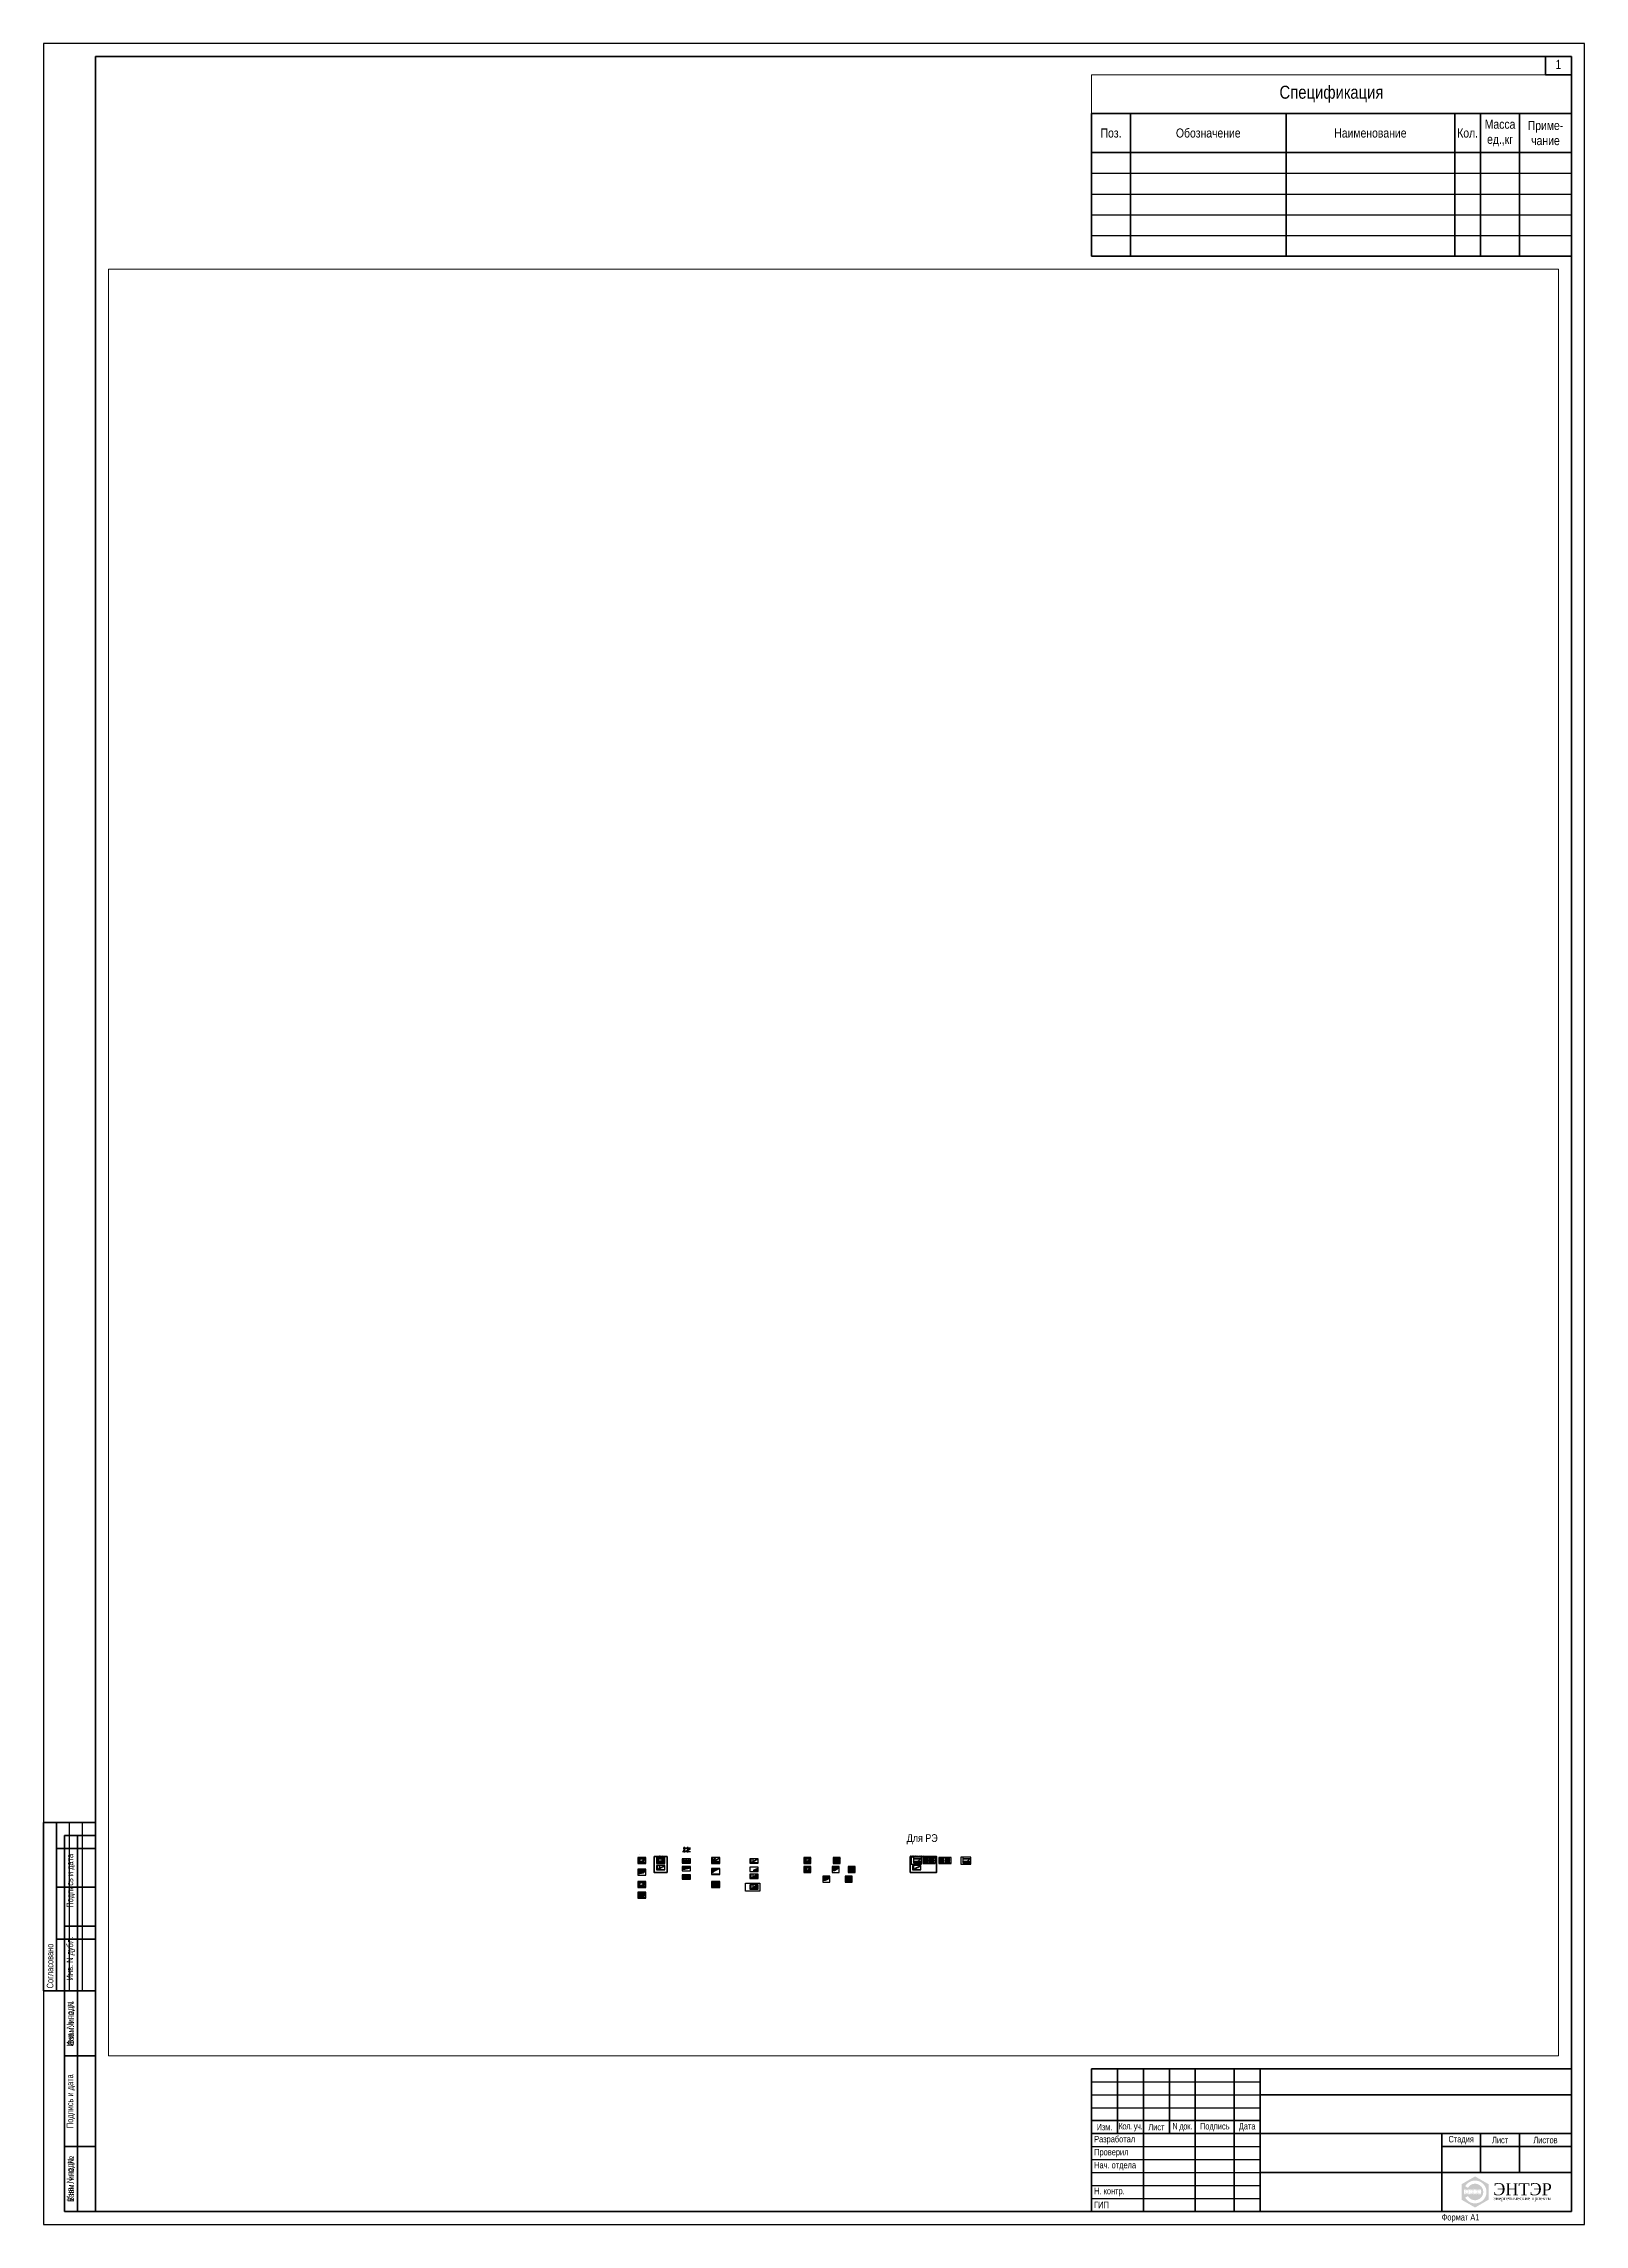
# Paper-space layout 'А1_книжный' of a CAD drawing. Header units: millimetres. Extents: x -1 to 593, y -1 to 840.
# The model-space entities are those that its viewports show. They can reach past a viewport. Long polylines and large blocks are cut down to what shows.
import ezdxf
from ezdxf.enums import TextEntityAlignment as Align

# ---------------------------------------------------------------- set-up
doc = ezdxf.new("R2010")
doc.units = ezdxf.units.MM
doc.linetypes.add('штриховая2', pattern=[0.375, 0.25, -0.125])
doc.layers.add('Чертеж_оформление', color=7, linetype='Continuous')
doc.styles.add('2.5_Gost_RD', font='ARIALN.TTF', dxfattribs={"height": 2.5})
doc.styles.add('3.5_Gost_RD', font='ARIALN.TTF', dxfattribs={"height": 3.5})
doc.styles.add('5.0_Gost_RD', font='ARIALN.TTF', dxfattribs={"height": 5})
doc.styles.get("Standard").update_dxf_attribs({"font": 'ARIALN.TTF'})
doc.styles.add('СТГ_Энерго_штамп', font='times.ttf')

# ---------------------------------------------------------------- blocks, each defined once
blk = doc.blocks.new('*T129')
at = {"layer": 'Чертеж_оформление', "color": 0, "linetype": 'ByBlock', "lineweight": 50, "ltscale": 100}
for p, q in [((0, 0), (0, 85)), ((0, 85), (12, 85)), ((5, 0), (5, 85)), ((12, 0), (12, 85)), ((0, 60), (12, 60)), ((0, 25), (12, 25)), ((0, 0), (12, 0))]:
    blk.add_line(p, q, dxfattribs=at)
at = {"layer": 'Чертеж_оформление', "color": 0, "ltscale": 100, "char_height": 2.5, "attachment_point": 5, "rotation": 90, "style": '2.5_Gost_RD'}
for s, insert, width in [('Инв. № подл.', (2.5, 72.5), 23), ('Подпись и дата', (2.5, 42.5), 33), ('Взам. инв. №', (2.5, 12.5), 23)]:
    blk.add_mtext(s, dxfattribs=dict(at, insert=insert, width=width))
blk = doc.blocks.new('*T130')
at = {"layer": 'Чертеж_оформление', "color": 0, "linetype": 'ByBlock', "lineweight": 50, "ltscale": 100}
for p, q in [((0, 0), (0, 65)), ((0, 65), (20, 65)), ((5, 0), (5, 65)), ((20, 0), (20, 65)), ((5, 55), (20, 55)), ((5, 40), (20, 40)), ((5, 20), (20, 20)), ((0, 0), (20, 0))]:
    blk.add_line(p, q, dxfattribs=at)
at = {"layer": 'Чертеж_оформление', "color": 0, "linetype": 'ByBlock', "lineweight": -2, "ltscale": 100}
for p, q in [((10, 0), (10, 65)), ((15, 0), (15, 65))]:
    blk.add_line(p, q, dxfattribs=at)
at = {"layer": 'Чертеж_оформление', "color": 0, "ltscale": 100, "insert": (2.5, 1), "char_height": 2.5, "width": 63, "attachment_point": 4, "rotation": 90, "style": '2.5_Gost_RD'}
blk.add_mtext('Согласовано', dxfattribs=at)
blk = doc.blocks.new('*T131')
at = {"layer": 'Чертеж_оформление', "color": 0, "linetype": 'ByBlock', "lineweight": 50, "ltscale": 100}
for p, q in [((0, 0), (0, 145)), ((0, 145), (12, 145)), ((5, 0), (5, 145)), ((12, 0), (12, 145)), ((0, 110), (12, 110)), ((0, 85), (12, 85)), ((0, 60), (12, 60)), ((0, 25), (12, 25)), ((0, 0), (12, 0))]:
    blk.add_line(p, q, dxfattribs=at)
at = {"layer": 'Чертеж_оформление', "color": 0, "ltscale": 100, "char_height": 2.5, "attachment_point": 5, "rotation": 90, "style": '2.5_Gost_RD'}
for s, insert, width in [('{\\C256;Подпись и дата}', (2.5, 127.5), 33), ('{\\C256;Инв. N дубл.}', (2.5, 97.5), 23), ('{\\C256;Взам. инв. N}', (2.5, 72.5), 23), ('Подпись и дата', (2.5, 42.5), 33), ('Инв. N подл.', (2.5, 12.5), 23)]:
    blk.add_mtext(s, dxfattribs=dict(at, insert=insert, width=width))
blk = doc.blocks.new('*U128')
at = {"layer": 'Чертеж_оформление'}
blk.add_lwpolyline([(0, 0), (594, 0), (594, 841), (0, 841)], close=True, dxfattribs=at)
at = {"layer": 'Чертеж_оформление', "lineweight": 50}
for points in [[(20, 836), (589, 836), (589, 5), (20, 5)], [(579, 836), (589, 836), (589, 829), (579, 829)]]:
    blk.add_lwpolyline(points, close=True, dxfattribs=at)
for name, p in [('*T130', (0, 90)), ('*T131', (8, 5)), ('*T129', (8, 5))]:
    blk.add_blockref(name, p)
at = {"layer": 'Чертеж_оформление', "style": '3.5_Gost_RD', "flags": 8}
blk.add_attdef('Стр.', text='', height=3.5, dxfattribs=at).set_placement((584, 833), align=Align.MIDDLE_CENTER)
at = {"layer": 'Чертеж_оформление', "style": '2.5_Gost_RD', "flags": 8}
blk.add_attdef('ФОРМАТ', text='', height=2.5, dxfattribs=at).set_placement((539, 4), align=Align.TOP_LEFT)
blk = doc.blocks.new('*T14')
at = {"layer": 'Defpoints', "color": 8, "linetype": 'ByBlock', "lineweight": 0, "ltscale": 100}
for p, q in [((0, 0), (185, 0)), ((0, 0), (0, -15)), ((185, 0), (185, -15))]:
    blk.add_line(p, q, dxfattribs=at)
at = {"layer": 'Чертеж_оформление', "color": 0, "linetype": 'ByBlock', "lineweight": 50, "ltscale": 100}
for p, q in [((0, -15), (185, -15)), ((0, -15), (0, -70)), ((15, -15), (15, -70)), ((75, -15), (75, -70)), ((140, -15), (140, -70)), ((150, -15), (150, -70)), ((165, -15), (165, -70)), ((185, -15), (185, -70)), ((0, -30), (185, -30)), ((0, -70), (185, -70))]:
    blk.add_line(p, q, dxfattribs=at)
at = {"layer": 'Чертеж_оформление', "color": 0, "linetype": 'ByBlock', "lineweight": -2, "ltscale": 100}
for p, q in [((0, -38), (185, -38)), ((0, -46), (185, -46)), ((0, -54), (185, -54)), ((0, -62), (185, -62))]:
    blk.add_line(p, q, dxfattribs=at)
at = {"layer": 'Чертеж_оформление', "color": 0, "ltscale": 100, "attachment_point": 5}
for s, insert, char_height, width, style in [('Спецификация', (92.5, -7.5), 5, 182, '5.0_Gost_RD'), ('Поз.', (7.5, -22.5), 3.5, 14.8, '3.5_Gost_RD'), ('Обозначение', (45, -22.5), 3.5, 59.8, '3.5_Gost_RD'), ('Наименование', (107.5, -22.5), 3.5, 64.8, '3.5_Gost_RD'), ('Кол.', (145, -22.5), 3.5, 9.8, '3.5_Gost_RD'), ('Масса ед.,кг', (157.5, -22.5), 3.5, 14.8, '3.5_Gost_RD'), ('Приме- чание', (175, -22.5), 3.5, 19.8, '3.5_Gost_RD')]:
    blk.add_mtext(s, dxfattribs=dict(at, insert=insert, char_height=char_height, width=width, style=style))
blk = doc.blocks.new('Логотип_НСК_Энтэр')
at = {"true_color": 0xc6930a}
h = blk.add_hatch(color=42, dxfattribs=at)
h.dxf.hatch_style = 1
h.paths.add_polyline_path([(-6.95, 3), (-12.14, 6), (-17.34, 3), (-17.34, -3), (-12.14, -6), (-6.95, -3)])
h.paths.add_polyline_path([(-15.95, 2.2, -3.732051), (-15.95, -2.2), (-14.89, -1.59, 3.732051), (-14.89, 1.59)], flags=16)
h.paths.add_polyline_path([(-16.21, 1.24, -0.101527), (-15.97, 0.08, -0.101527), (-15.74, 1.24, -0.101527), (-15.5, 0.08, -0.101527), (-15.26, 1.24, -0.101527), (-15.02, 0.08, -0.101527), (-14.78, 1.24, -0.101527), (-14.54, 0.08, -0.101527), (-14.31, 1.24, -0.101527), (-14.07, 0.08, -0.101527), (-13.83, 1.24, -0.101527), (-13.59, 0.08, -0.101527), (-13.35, 1.24, -0.101527), (-13.12, 0.08, -0.101527), (-12.88, 1.24, -0.101527), (-12.64, 0.08, -0.101527), (-12.4, 1.24, -0.101527), (-12.16, 0.08, -0.101527), (-11.92, 1.24, -0.101527), (-11.69, 0.08, -0.101527), (-11.45, 1.24, -0.101527), (-11.21, 0.08, -0.101527), (-10.97, 1.24, -0.101527), (-10.73, 0.08, -0.101527), (-10.5, 1.24, -0.101527), (-10.26, 0.08, -0.101527), (-10.02, 1.24, -0.205169), (-10.02, -1.08, -0.101527), (-10.26, 0.08, -0.101527), (-10.5, -1.08, -0.101527), (-10.73, 0.08, -0.101527), (-10.97, -1.08, -0.101527), (-11.21, 0.08, -0.101527), (-11.45, -1.08, -0.101527), (-11.69, 0.08, -0.101527), (-11.92, -1.08, -0.101527), (-12.16, 0.08, -0.101527), (-12.4, -1.08, -0.101527), (-12.64, 0.08, -0.101527), (-12.88, -1.08, -0.101527), (-13.12, 0.08, -0.101527), (-13.35, -1.08, -0.101527), (-13.59, 0.08, -0.101527), (-13.83, -1.08, -0.101527), (-14.07, 0.08, -0.101527), (-14.31, -1.08, -0.101527), (-14.54, 0.08, -0.101527), (-14.78, -1.08, -0.101527), (-15.02, 0.08, -0.101527), (-15.26, -1.08, -0.101527), (-15.5, 0.08, -0.101527), (-15.74, -1.08, -0.101527), (-15.97, 0.08, -0.101527), (-16.21, -1.08, -0.205169)], flags=16)
at = {"attachment_point": 1, "style": 'СТГ_Энерго_штамп'}
for s, insert, char_height in [('{\\C7;ЭНТЭР}', (-5.11, 3.39), 4.65), ('{\\C7;энергетические проекты}', (-5.11, -1.74), 1.41)]:
    blk.add_mtext_dynamic_manual_height_columns(s, width=22.4477, gutter_width=12.5, heights=[0], dxfattribs=dict(at, insert=insert, char_height=char_height))
blk = doc.blocks.new('*T60')
at = {"layer": 'Чертеж_оформление', "color": 0, "linetype": 'ByBlock', "lineweight": 50, "ltscale": 100}
for p, q in [((0, 0), (185, 0)), ((0, 0), (0, -55)), ((10, 0), (10, -25)), ((20, 0), (20, -55)), ((30, 0), (30, -25)), ((40, 0), (40, -55)), ((55, 0), (55, -55)), ((65, 0), (65, -55)), ((185, 0), (185, -55)), ((65, -10), (185, -10)), ((0, -20), (65, -20)), ((0, -25), (185, -25)), ((135, -25), (135, -55)), ((150, -25), (150, -40)), ((165, -25), (165, -40)), ((135, -30), (185, -30)), ((65, -40), (185, -40)), ((0, -55), (185, -55))]:
    blk.add_line(p, q, dxfattribs=at)
at = {"layer": 'Чертеж_оформление', "color": 0, "linetype": 'ByBlock', "lineweight": -2, "ltscale": 100}
for p, q in [((0, -5), (65, -5)), ((0, -10), (65, -10)), ((0, -15), (65, -15)), ((0, -30), (65, -30)), ((0, -35), (65, -35)), ((0, -40), (65, -40)), ((0, -45), (65, -45)), ((0, -50), (65, -50))]:
    blk.add_line(p, q, dxfattribs=at)
at = {"layer": 'Чертеж_оформление', "color": 0, "ltscale": 100}
blk.add_blockref('Логотип_НСК_Энтэр', (160, -47.5, 0), dxfattribs=at)
at = {"layer": 'Чертеж_оформление', "color": 0, "ltscale": 100, "char_height": 2.5, "style": '2.5_Gost_RD'}
for s, insert, width, attachment_point in [('Изм.', (5, -22.5), 8, 5), ('{\\W0.8;\\T0.9;Кол. уч.}', (15, -22.5), 8, 5), ('Лист', (25, -22.5), 8, 5), ('{\\W0.9;\\T0.95;N док.}', (35, -22.5), 8, 5), ('Подпись', (47.5, -22.5), 13, 5), ('Дата', (60, -22.5), 8, 5), ('Проверил', (1, -32.5), 18, 4), ('Разработал', (1, -27.5), 18, 4), ('Стадия', (142.5, -27.5), 13, 5), ('Лист', (157.5, -27.5), 13, 5), ('Листов', (175, -27.5), 18, 5), ('Нач. отдела', (1, -37.5), 18, 4), ('Н. контр.', (1, -47.5), 18, 4), ('ГИП', (1, -52.5), 18, 4)]:
    blk.add_mtext(s, dxfattribs=dict(at, insert=insert, width=width, attachment_point=attachment_point))

msp = doc.modelspace()

# ---------------------------------------------------------------- hatches: boundary and pattern name
at = {"ltscale": 100}
h = msp.add_hatch(color=256, dxfattribs=at)
h.dxf.hatch_style = 1
h.paths.add_polyline_path([(10535, -465), (10535, -457), (10534, -465)])
h = msp.add_hatch(color=256, dxfattribs=at)
h.dxf.hatch_style = 1
h.paths.add_polyline_path([(10535, -465), (10537, -465), (10535, -457)])
h = msp.add_hatch(color=256, dxfattribs=at)
h.dxf.hatch_style = 1
h.paths.add_polyline_path([(10803, -664), (10803, -664), (10811, -664), (10803, -663)])
h = msp.add_hatch(color=256, dxfattribs=at)
h.dxf.hatch_style = 1
h.paths.add_polyline_path([(10811, -664), (10803, -664), (10803, -666)])
h = msp.add_hatch(color=256, dxfattribs=at)
h.dxf.hatch_style = 1
h.paths.add_polyline_path([(11259, -465), (11259, -457), (11257, -465)])
h = msp.add_hatch(color=256, dxfattribs=at)
h.dxf.hatch_style = 1
h.paths.add_polyline_path([(11259, -465), (11260, -465), (11259, -457)])
h = msp.add_hatch(color=256, dxfattribs=at)
h.dxf.hatch_style = 1
h.paths.add_polyline_path([(11261, -796), (11261, -788), (11260, -796)])
h = msp.add_hatch(color=256, dxfattribs=at)
h.dxf.hatch_style = 1
h.paths.add_polyline_path([(11261, -796), (11263, -796), (11261, -788)])
h = msp.add_hatch(color=256, dxfattribs=at)
h.dxf.hatch_style = 1
h.paths.add_polyline_path([(11527, -664), (11527, -664), (11535, -664), (11527, -663)])
h = msp.add_hatch(color=256, dxfattribs=at)
h.dxf.hatch_style = 1
h.paths.add_polyline_path([(11535, -664), (11527, -664), (11527, -666)])
h = msp.add_hatch(color=256, dxfattribs=at)
h.dxf.hatch_style = 1
h.paths.add_polyline_path([(12250, -533), (12250, -525), (12249, -533)])
h = msp.add_hatch(color=256, dxfattribs=at)
h.dxf.hatch_style = 1
h.paths.add_polyline_path([(12250, -533), (12252, -533), (12250, -525)])
at = {"ltscale": 100, "true_color": 0xfff4d1}
h = msp.add_hatch(color=7, dxfattribs=at)
h.dxf.hatch_style = 1
h.paths.add_polyline_path([(12526, -823), (12250, -823), (12250, -932), (12325, -932), (12526, -882)])
at = {"ltscale": 100}
h = msp.add_hatch(color=256, dxfattribs=at)
h.dxf.hatch_style = 1
h.paths.add_polyline_path([(12518, -650), (12518, -650), (12526, -650), (12518, -649)])
h = msp.add_hatch(color=256, dxfattribs=at)
h.dxf.hatch_style = 1
h.paths.add_polyline_path([(12526, -650), (12518, -650), (12518, -652)])
h = msp.add_hatch(color=256, dxfattribs=at)
h.dxf.hatch_style = 1
h.paths.add_polyline_path([(13381, -465), (13381, -457), (13380, -465)])
h = msp.add_hatch(color=256, dxfattribs=at)
h.dxf.hatch_style = 1
h.paths.add_polyline_path([(13381, -465), (13383, -465), (13381, -457)])
h = msp.add_hatch(color=256, dxfattribs=at)
h.dxf.hatch_style = 1
h.paths.add_polyline_path([(13649, -664), (13649, -664), (13657, -664), (13649, -663)])
h = msp.add_hatch(color=256, dxfattribs=at)
h.dxf.hatch_style = 1
h.paths.add_polyline_path([(13657, -664), (13649, -664), (13649, -666)])
h = msp.add_hatch(color=256, dxfattribs=at)
h.dxf.hatch_style = 1
h.paths.add_polyline_path([(14860, -533), (14860, -525), (14859, -533)])
h = msp.add_hatch(color=256, dxfattribs=at)
h.dxf.hatch_style = 1
h.paths.add_polyline_path([(14860, -533), (14862, -533), (14860, -525)])
h = msp.add_hatch(color=256, dxfattribs=at)
h.dxf.hatch_style = 1
h.paths.add_polyline_path([(15128, -650), (15128, -650), (15136, -650), (15128, -649)])
h = msp.add_hatch(color=256, dxfattribs=at)
h.dxf.hatch_style = 1
h.paths.add_polyline_path([(15136, -650), (15128, -650), (15128, -652)])
h = msp.add_hatch(color=256, dxfattribs=at)
h.dxf.hatch_style = 1
h.paths.add_polyline_path([(16938, -465), (16938, -457), (16937, -465)])
h = msp.add_hatch(color=256, dxfattribs=at)
h.dxf.hatch_style = 1
h.paths.add_polyline_path([(16938, -816), (16938, -808), (16937, -816)])
h = msp.add_hatch(color=256, dxfattribs=at)
h.dxf.hatch_style = 1
h.paths.add_polyline_path([(16938, -465), (16940, -465), (16938, -457)])
h = msp.add_hatch(color=256, dxfattribs=at)
h.dxf.hatch_style = 1
h.paths.add_polyline_path([(16938, -816), (16940, -816), (16938, -808)])
h = msp.add_hatch(color=256, dxfattribs=at)
h.dxf.hatch_style = 1
h.paths.add_polyline_path([(17159, -664), (17159, -664), (17167, -664), (17159, -663)])
h = msp.add_hatch(color=256, dxfattribs=at)
h.dxf.hatch_style = 1
h.paths.add_polyline_path([(17167, -664), (17159, -664), (17159, -666)])
at = {"ltscale": 100, "true_color": 0xfff4d1}
h = msp.add_hatch(color=7, dxfattribs=at)
h.dxf.hatch_style = 1
h.paths.add_polyline_path([(18271, -801), (18035, -801), (18035, -850), (18271, -850)])
at = {"ltscale": 100}
h = msp.add_hatch(color=256, dxfattribs=at)
h.dxf.hatch_style = 1
h.paths.add_polyline_path([(18074, -465), (18074, -457), (18073, -465)])
at = {"ltscale": 100, "true_color": 0xfff4d1}
h = msp.add_hatch(color=7, dxfattribs=at)
h.dxf.hatch_style = 1
h.paths.add_polyline_path([(18310, -450), (18074, -450), (18074, -499), (18310, -499)])
at = {"ltscale": 100}
h = msp.add_hatch(color=256, dxfattribs=at)
h.dxf.hatch_style = 1
h.paths.add_polyline_path([(18074, -465), (18076, -465), (18074, -457)])
at = {"ltscale": 100, "true_color": 0xffe5d1}
h = msp.add_hatch(color=254, dxfattribs=at)
h.dxf.hatch_style = 1
h.paths.add_polyline_path([(18134, -499), (18074, -499), (18074, -625), (18088, -625)])
at = {"ltscale": 100, "true_color": 0xe7f7ed}
h = msp.add_hatch(color=7, dxfattribs=at)
h.dxf.hatch_style = 1
h.paths.add_polyline_path([(18146, -625), (18074, -625), (18074, -635), (18131, -635)])
at = {"ltscale": 100, "true_color": 0xfffae4}
h = msp.add_hatch(color=7, dxfattribs=at)
h.dxf.hatch_style = 1
h.paths.add_polyline_path([(18254, -554), (18310, -499), (18134, -499), (18088, -625), (18146, -625)])
at = {"ltscale": 100}
h = msp.add_hatch(color=256, dxfattribs=at)
h.dxf.hatch_style = 1
h.paths.add_polyline_path([(18295, -664), (18295, -664), (18303, -664), (18295, -663)])
h = msp.add_hatch(color=256, dxfattribs=at)
h.dxf.hatch_style = 1
h.paths.add_polyline_path([(18303, -664), (18295, -664), (18295, -666)])
h = msp.add_hatch(color=256, dxfattribs=at)
h.dxf.hatch_style = 1
h.paths.add_polyline_path([(18653, -816), (18653, -808), (18652, -816)])
at = {"ltscale": 100, "true_color": 0xfff4d1}
h = msp.add_hatch(color=7, dxfattribs=at)
h.dxf.hatch_style = 1
h.paths.add_polyline_path([(18889, -801), (18653, -801), (18653, -850), (18889, -850)])
at = {"ltscale": 100}
h = msp.add_hatch(color=256, dxfattribs=at)
h.dxf.hatch_style = 1
h.paths.add_polyline_path([(18653, -816), (18655, -816), (18653, -808)])
h = msp.add_hatch(color=256, dxfattribs=at)
h.dxf.hatch_style = 1
h.paths.add_polyline_path([(21134, -465), (21134, -457), (21132, -465)])
h = msp.add_hatch(color=256, dxfattribs=at)
h.dxf.hatch_style = 1
h.paths.add_polyline_path([(21134, -465), (21135, -465), (21134, -457)])
h = msp.add_hatch(color=256, dxfattribs=at)
h.dxf.hatch_style = 1
h.paths.add_polyline_path([(21136, -796), (21136, -788), (21135, -796)])
h = msp.add_hatch(color=256, dxfattribs=at)
h.dxf.hatch_style = 1
h.paths.add_polyline_path([(21136, -796), (21138, -796), (21136, -788)])
h = msp.add_hatch(color=256, dxfattribs=at)
h.dxf.hatch_style = 1
h.paths.add_polyline_path([(21402, -664), (21402, -664), (21410, -664), (21402, -663)])
h = msp.add_hatch(color=256, dxfattribs=at)
h.dxf.hatch_style = 1
h.paths.add_polyline_path([(21410, -664), (21402, -664), (21402, -666)])
h = msp.add_hatch(color=256, dxfattribs=at)
h.dxf.hatch_style = 1
h.paths.add_polyline_path([(23042, -465), (23042, -457), (23040, -465)])
h = msp.add_hatch(color=256, dxfattribs=at)
h.dxf.hatch_style = 1
h.paths.add_polyline_path([(23042, -465), (23043, -465), (23042, -457)])
h = msp.add_hatch(color=256, dxfattribs=at)
h.dxf.hatch_style = 1
h.paths.add_polyline_path([(23310, -664), (23310, -664), (23318, -664), (23310, -663)])
h = msp.add_hatch(color=256, dxfattribs=at)
h.dxf.hatch_style = 1
h.paths.add_polyline_path([(23318, -664), (23310, -664), (23310, -666)])
h = msp.add_hatch(color=256, dxfattribs=at)
h.dxf.hatch_style = 1
h.paths.add_polyline_path([(10535, -1390), (10535, -1382), (10534, -1390)])
at = {"ltscale": 100, "true_color": 0xfcfcac}
h = msp.add_hatch(color=51, dxfattribs=at)
h.dxf.hatch_style = 1
h.paths.add_polyline_path([(10818, -901), (10535, -901), (10535, -908), (10535, -951), (10818, -951)])
at = {"ltscale": 100}
h = msp.add_hatch(color=41, dxfattribs=at)
h.dxf.hatch_style = 1
h.paths.add_polyline_path([(10595, -951), (10535, -951), (10535, -1076), (10549, -1076)])
h = msp.add_hatch(color=256, dxfattribs=at)
h.dxf.hatch_style = 1
h.paths.add_polyline_path([(10535, -1390), (10537, -1390), (10535, -1382)])
at = {"ltscale": 100, "true_color": 0xfff4d1}
h = msp.add_hatch(color=7, dxfattribs=at)
h.dxf.hatch_style = 1
h.paths.add_polyline_path([(10818, -958), (10818, -951), (10595, -951), (10549, -1076), (10585, -1076), (10715, -1040)])
at = {"ltscale": 100}
h = msp.add_hatch(color=256, dxfattribs=at)
h.dxf.hatch_style = 1
h.paths.add_polyline_path([(10803, -1589), (10803, -1589), (10811, -1589), (10803, -1588)])
h = msp.add_hatch(color=256, dxfattribs=at)
h.dxf.hatch_style = 1
h.paths.add_polyline_path([(10811, -1589), (10803, -1589), (10803, -1591)])
h = msp.add_hatch(color=256, dxfattribs=at)
h.dxf.hatch_style = 1
h.paths.add_polyline_path([(11529, -913), (11529, -913), (11537, -913), (11529, -912)])
h = msp.add_hatch(color=256, dxfattribs=at)
h.dxf.hatch_style = 1
h.paths.add_polyline_path([(11537, -913), (11529, -913), (11529, -915)])
h = msp.add_hatch(color=256, dxfattribs=at)
h.dxf.hatch_style = 1
h.paths.add_polyline_path([(12250, -1155), (12250, -1147), (12249, -1155)])
at = {"ltscale": 100, "true_color": 0xfff4d1}
h = msp.add_hatch(color=7, dxfattribs=at)
h.dxf.hatch_style = 1
h.paths.add_polyline_path([(12526, -1147), (12250, -1147), (12250, -1256), (12325, -1256), (12526, -1206)])
at = {"ltscale": 100}
h = msp.add_hatch(color=256, dxfattribs=at)
h.dxf.hatch_style = 1
h.paths.add_polyline_path([(12250, -1155), (12252, -1155), (12250, -1147)])
h = msp.add_hatch(color=256, dxfattribs=at)
h.dxf.hatch_style = 1
h.paths.add_polyline_path([(12518, -1272), (12518, -1272), (12526, -1272), (12518, -1271)])
h = msp.add_hatch(color=256, dxfattribs=at)
h.dxf.hatch_style = 1
h.paths.add_polyline_path([(12526, -1272), (12518, -1272), (12518, -1274)])
h = msp.add_hatch(color=256, dxfattribs=at)
h.dxf.hatch_style = 1
h.paths.add_polyline_path([(13381, -1391), (13381, -1383), (13380, -1391)])
h = msp.add_hatch(color=41, dxfattribs=at)
h.dxf.hatch_style = 1
h.paths.add_polyline_path([(13495, -875), (13381, -875), (13381, -882), (13383, -890), (13381, -890), (13381, -1025), (13415, -1025)])
at = {"ltscale": 100, "true_color": 0xfcfcac}
h = msp.add_hatch(color=51, dxfattribs=at)
h.dxf.hatch_style = 1
h.paths.add_polyline_path([(13664, -1066), (13381, -1066), (13381, -1089), (13664, -1089)])
at = {"ltscale": 100}
h = msp.add_hatch(color=41, dxfattribs=at)
h.dxf.hatch_style = 1
h.paths.add_polyline_path([(13495, -1376), (13381, -1376), (13381, -1383), (13383, -1391), (13381, -1391), (13381, -1526), (13415, -1526)])
h = msp.add_hatch(color=256, dxfattribs=at)
h.dxf.hatch_style = 1
h.paths.add_polyline_path([(13381, -1391), (13383, -1391), (13381, -1383)])
h = msp.add_hatch(color=61, dxfattribs=at)
h.dxf.hatch_style = 1
h.paths.add_polyline_path([(13664, -1408), (13415, -1526), (13664, -1526)])
h.paths.add_polyline_path([(13664, -1526), (13415, -1526), (13402, -1550), (13664, -1550)])
h.paths.add_polyline_path([(13415, -1526), (13381, -1542), (13381, -1550), (13402, -1550)])
h.paths.add_polyline_path([(13415, -1526), (13381, -1526), (13381, -1542)], flags=17)
at = {"ltscale": 100, "true_color": 0xfcfcac}
h = msp.add_hatch(color=51, dxfattribs=at)
h.dxf.hatch_style = 1
h.paths.add_polyline_path([(13664, -1550), (13402, -1550), (13393, -1567), (13664, -1567)])
h.paths.add_polyline_path([(13402, -1550), (13381, -1550), (13381, -1567), (13393, -1567)])
at = {"ltscale": 100, "true_color": 0xfff4d1}
h = msp.add_hatch(color=7, dxfattribs=at)
h.dxf.hatch_style = 1
h.paths.add_polyline_path([(13664, -907), (13664, -875), (13495, -875), (13415, -1025)])
h = msp.add_hatch(color=7, dxfattribs=at)
h.dxf.hatch_style = 1
h.paths.add_polyline_path([(13664, -1408), (13664, -1376), (13495, -1376), (13415, -1526)])
at = {"ltscale": 100}
h = msp.add_hatch(color=256, dxfattribs=at)
h.dxf.hatch_style = 1
h.paths.add_polyline_path([(13649, -1590), (13649, -1590), (13657, -1590), (13649, -1589)])
h = msp.add_hatch(color=256, dxfattribs=at)
h.dxf.hatch_style = 1
h.paths.add_polyline_path([(13657, -1590), (13649, -1590), (13649, -1592)])
h = msp.add_hatch(color=256, dxfattribs=at)
h.dxf.hatch_style = 1
h.paths.add_polyline_path([(14860, -1125), (14860, -1117), (14859, -1125)])
h = msp.add_hatch(color=256, dxfattribs=at)
h.dxf.hatch_style = 1
h.paths.add_polyline_path([(14860, -1536), (14860, -1528), (14859, -1536)])
h = msp.add_hatch(color=256, dxfattribs=at)
h.dxf.hatch_style = 1
h.paths.add_polyline_path([(14860, -1125), (14862, -1125), (14860, -1117)])
h = msp.add_hatch(color=256, dxfattribs=at)
h.dxf.hatch_style = 1
h.paths.add_polyline_path([(14860, -1536), (14862, -1536), (14860, -1528)])
at = {"ltscale": 100, "true_color": 0xfff4d1}
h = msp.add_hatch(color=7, dxfattribs=at)
h.dxf.hatch_style = 1
h.paths.add_polyline_path([(15136, -847), (15124, -847), (14950, -929), (14950, -972), (15136, -972)])
h = msp.add_hatch(color=7, dxfattribs=at)
h.dxf.hatch_style = 1
h.paths.add_polyline_path([(15136, -1117), (15124, -1117), (14950, -1199), (14950, -1242), (15136, -1242)])
h = msp.add_hatch(color=7, dxfattribs=at)
h.dxf.hatch_style = 1
h.paths.add_polyline_path([(15136, -1528), (15124, -1528), (14950, -1610), (14950, -1653), (15136, -1653)])
at = {"ltscale": 100}
h = msp.add_hatch(color=256, dxfattribs=at)
h.dxf.hatch_style = 1
h.paths.add_polyline_path([(15128, -1242), (15128, -1242), (15136, -1242), (15128, -1241)])
h = msp.add_hatch(color=256, dxfattribs=at)
h.dxf.hatch_style = 1
h.paths.add_polyline_path([(15136, -1242), (15128, -1242), (15128, -1244)])
h = msp.add_hatch(color=256, dxfattribs=at)
h.dxf.hatch_style = 1
h.paths.add_polyline_path([(15128, -1653), (15128, -1653), (15136, -1653), (15128, -1652)])
h = msp.add_hatch(color=256, dxfattribs=at)
h.dxf.hatch_style = 1
h.paths.add_polyline_path([(15136, -1653), (15128, -1653), (15128, -1655)])
h = msp.add_hatch(color=256, dxfattribs=at)
h.dxf.hatch_style = 1
h.paths.add_polyline_path([(17159, -1015), (17159, -1015), (17167, -1015), (17159, -1014)])
h = msp.add_hatch(color=256, dxfattribs=at)
h.dxf.hatch_style = 1
h.paths.add_polyline_path([(17167, -1015), (17159, -1015), (17159, -1017)])
at = {"ltscale": 100, "true_color": 0xfff4d1}
h = msp.add_hatch(color=7, dxfattribs=at)
h.dxf.hatch_style = 1
h.paths.add_polyline_path([(17909, -1172), (17673, -1172), (17673, -1221), (17909, -1221)])
at = {"ltscale": 100, "true_color": 0xffe5d1}
h = msp.add_hatch(color=254, dxfattribs=at)
h.dxf.hatch_style = 1
h.paths.add_polyline_path([(17733, -1221), (17673, -1221), (17673, -1347), (17687, -1347)])
at = {"ltscale": 100, "true_color": 0xe7f7ed}
h = msp.add_hatch(color=7, dxfattribs=at)
h.dxf.hatch_style = 1
h.paths.add_polyline_path([(17909, -1221), (17853, -1276), (17745, -1347), (17673, -1347), (17673, -1357), (17745, -1357), (17853, -1311), (17909, -1274)])
at = {"ltscale": 100, "true_color": 0xffffe4}
h = msp.add_hatch(color=7, dxfattribs=at)
h.dxf.hatch_style = 1
h.paths.add_polyline_path([(17853, -1276), (17909, -1221), (17733, -1221), (17687, -1347), (17745, -1347)])
at = {"ltscale": 100, "true_color": 0xffe5d1}
h = msp.add_hatch(color=254, dxfattribs=at)
h.dxf.hatch_style = 1
h.paths.add_polyline_path([(18095, -850), (18035, -850), (18035, -976), (18049, -976)])
at = {"ltscale": 100, "true_color": 0xe7f7ed}
h = msp.add_hatch(color=7, dxfattribs=at)
h.dxf.hatch_style = 1
h.paths.add_polyline_path([(18215, -915), (18271, -860), (18271, -850), (18215, -905), (18107, -976), (18035, -976), (18035, -986), (18107, -986)])
at = {"ltscale": 100, "true_color": 0xfffae4}
h = msp.add_hatch(color=7, dxfattribs=at)
h.dxf.hatch_style = 1
h.paths.add_polyline_path([(18215, -905), (18271, -850), (18095, -850), (18049, -976), (18107, -976)])
at = {"ltscale": 100}
h = msp.add_hatch(color=256, dxfattribs=at)
h.dxf.hatch_style = 1
h.paths.add_polyline_path([(18536, -1187), (18536, -1179), (18535, -1187)])
at = {"ltscale": 100, "true_color": 0xfff4d1}
h = msp.add_hatch(color=7, dxfattribs=at)
h.dxf.hatch_style = 1
h.paths.add_polyline_path([(18772, -1172), (18536, -1172), (18536, -1221), (18772, -1221)])
at = {"ltscale": 100}
h = msp.add_hatch(color=256, dxfattribs=at)
h.dxf.hatch_style = 1
h.paths.add_polyline_path([(18536, -1187), (18538, -1187), (18536, -1179)])
at = {"ltscale": 100, "true_color": 0xe7f7ed}
h = msp.add_hatch(color=7, dxfattribs=at)
h.dxf.hatch_style = 1
h.paths.add_polyline_path([(18772, -1221), (18716, -1276), (18608, -1347), (18536, -1347), (18536, -1357), (18608, -1357), (18716, -1311), (18772, -1274)])
at = {"ltscale": 100, "true_color": 0xffe5d1}
h = msp.add_hatch(color=254, dxfattribs=at)
h.dxf.hatch_style = 1
h.paths.add_polyline_path([(18596, -1221), (18536, -1221), (18536, -1347), (18550, -1347)])
at = {"ltscale": 100, "true_color": 0xffffe4}
h = msp.add_hatch(color=7, dxfattribs=at)
h.dxf.hatch_style = 1
h.paths.add_polyline_path([(18716, -1276), (18772, -1221), (18596, -1221), (18550, -1347), (18608, -1347)])
at = {"ltscale": 100, "true_color": 0xe7f7ed}
h = msp.add_hatch(color=7, dxfattribs=at)
h.dxf.hatch_style = 1
h.paths.add_polyline_path([(18833, -915), (18889, -860), (18889, -850), (18833, -905), (18725, -976), (18653, -976), (18653, -986), (18725, -986)])
at = {"ltscale": 100, "true_color": 0xffe5d1}
h = msp.add_hatch(color=254, dxfattribs=at)
h.dxf.hatch_style = 1
h.paths.add_polyline_path([(18713, -850), (18653, -850), (18653, -976), (18667, -976)])
at = {"ltscale": 100, "true_color": 0xfffae4}
h = msp.add_hatch(color=7, dxfattribs=at)
h.dxf.hatch_style = 1
h.paths.add_polyline_path([(18833, -905), (18889, -850), (18713, -850), (18667, -976), (18725, -976)])
at = {"ltscale": 100}
h = msp.add_hatch(color=256, dxfattribs=at)
h.dxf.hatch_style = 1
h.paths.add_polyline_path([(18757, -1386), (18757, -1386), (18765, -1386), (18757, -1385)])
h = msp.add_hatch(color=256, dxfattribs=at)
h.dxf.hatch_style = 1
h.paths.add_polyline_path([(18765, -1386), (18757, -1386), (18757, -1388)])
h = msp.add_hatch(color=256, dxfattribs=at)
h.dxf.hatch_style = 1
h.paths.add_polyline_path([(18874, -1015), (18874, -1015), (18882, -1015), (18874, -1014)])
h = msp.add_hatch(color=256, dxfattribs=at)
h.dxf.hatch_style = 1
h.paths.add_polyline_path([(18882, -1015), (18874, -1015), (18874, -1017)])
h = msp.add_hatch(color=256, dxfattribs=at)
h.dxf.hatch_style = 1
h.paths.add_polyline_path([(21404, -913), (21404, -913), (21412, -913), (21404, -912)])
h = msp.add_hatch(color=256, dxfattribs=at)
h.dxf.hatch_style = 1
h.paths.add_polyline_path([(21412, -913), (21404, -913), (21404, -915)])
h = msp.add_hatch(color=256, dxfattribs=at)
h.dxf.hatch_style = 1
h.paths.add_polyline_path([(10535, -1806), (10535, -1798), (10534, -1806)])
at = {"ltscale": 100, "true_color": 0xfcfcac}
h = msp.add_hatch(color=51, dxfattribs=at)
h.dxf.hatch_style = 1
h.paths.add_polyline_path([(10818, -1791), (10535, -1791), (10535, -1798), (10535, -1841), (10818, -1841)])
at = {"ltscale": 100}
h = msp.add_hatch(color=256, dxfattribs=at)
h.dxf.hatch_style = 1
h.paths.add_polyline_path([(10535, -1806), (10537, -1806), (10535, -1798)])
h = msp.add_hatch(color=41, dxfattribs=at)
h.dxf.hatch_style = 1
h.paths.add_polyline_path([(10595, -1841), (10535, -1841), (10535, -1966), (10549, -1966)])
at = {"ltscale": 100, "true_color": 0xfff4d1}
h = msp.add_hatch(color=7, dxfattribs=at)
h.dxf.hatch_style = 1
h.paths.add_polyline_path([(10818, -1848), (10818, -1841), (10595, -1841), (10549, -1966), (10585, -1966), (10715, -1930)])
at = {"ltscale": 100}
h = msp.add_hatch(color=256, dxfattribs=at)
h.dxf.hatch_style = 1
h.paths.add_polyline_path([(10803, -2005), (10803, -2005), (10811, -2005), (10803, -2004)])
h = msp.add_hatch(color=256, dxfattribs=at)
h.dxf.hatch_style = 1
h.paths.add_polyline_path([(10811, -2005), (10803, -2005), (10803, -2007)])

# ---------------------------------------------------------------- linework, layer by layer
at = {"color": 1, "linetype": 'штриховая2', "ltscale": 20}
for p, q in [((13381, -664), (13415, -600)), ((13381, -1590), (13415, -1526))]:
    msp.add_line(p, q, dxfattribs=at)
at = {"ltscale": 100}
for p, q in [((21694, -487), (21518, -487)), ((21694, -570), (21518, -570)), ((21616, -657), (21589, -657)), ((21664, -657), (21637, -657)), ((21654, -553), (21665, -548)), ((21655, -552), (21656, -553)), ((21657, -505), (21668, -500)), ((21658, -504), (21660, -505)), ((21658, -504), (21660, -505)), ((21688, -571), (21690, -569)), ((21688, -576), (21691, -573)), ((21689, -566), (21689, -578)), ((21691, -489), (21693, -486)), ((21691, -493), (21694, -490)), ((21692, -483), (21692, -495)), ((21916, -487), (21740, -487)), ((21916, -570), (21740, -570)), ((21838, -657), (21811, -657)), ((21886, -657), (21859, -657)), ((21879, -505), (21891, -500)), ((21881, -504), (21882, -505)), ((21881, -504), (21882, -505)), ((21900, -554), (21912, -549)), ((21902, -553), (21903, -554)), ((21910, -571), (21913, -569)), ((21910, -576), (21913, -573)), ((21911, -566), (21911, -578)), ((21913, -489), (21916, -486)), ((21913, -493), (21916, -490)), ((21914, -483), (21914, -495)), ((22318, -487), (22142, -487)), ((22318, -570), (22142, -570)), ((22240, -657), (22213, -657)), ((22288, -657), (22261, -657)), ((22267, -489), (22269, -486)), ((22267, -493), (22270, -490)), ((22267, -571), (22269, -568)), ((22267, -576), (22270, -573)), ((22268, -480), (22268, -499)), ((22268, -562), (22268, -582)), ((22278, -553), (22289, -548)), ((22279, -552), (22280, -553)), ((22281, -505), (22292, -500)), ((22282, -504), (22284, -505)), ((22282, -504), (22284, -505)), ((22540, -487), (22364, -487)), ((22540, -570), (22364, -570)), ((22462, -657), (22435, -657)), ((22510, -657), (22483, -657)), ((22489, -489), (22492, -486)), ((22489, -493), (22492, -490)), ((22489, -571), (22492, -568)), ((22489, -576), (22492, -573)), ((22490, -480), (22490, -499)), ((22490, -562), (22490, -582)), ((22503, -505), (22515, -500)), ((22505, -504), (22506, -505)), ((22505, -504), (22506, -505)), ((22524, -554), (22536, -549)), ((22526, -553), (22527, -554))]:
    msp.add_line(p, q, dxfattribs=at)
at = {"color": 62, "linetype": 'штриховая2', "ltscale": 20}
for p, q in [((21520, -487), (21520, -657)), ((21541, -487), (21541, -657)), ((21544, -487), (21544, -657)), ((21565, -487), (21565, -657)), ((21568, -487), (21568, -657)), ((21589, -487), (21589, -657)), ((21592, -487), (21592, -657)), ((21613, -487), (21613, -657)), ((21616, -487), (21616, -657)), ((21637, -487), (21637, -657)), ((21640, -487), (21640, -657)), ((21661, -487), (21661, -657)), ((21664, -487), (21664, -657)), ((21742, -487), (21742, -657)), ((21763, -487), (21763, -657)), ((21766, -487), (21766, -657)), ((21787, -487), (21787, -657)), ((21790, -487), (21790, -657)), ((21811, -487), (21811, -657)), ((21814, -487), (21814, -657)), ((21835, -487), (21835, -657)), ((21838, -487), (21838, -657)), ((21859, -487), (21859, -657)), ((21862, -487), (21862, -657)), ((21883, -487), (21883, -657)), ((21886, -487), (21886, -657)), ((22144, -487), (22144, -657)), ((22165, -487), (22165, -657)), ((22168, -487), (22168, -657)), ((22189, -487), (22189, -657)), ((22192, -487), (22192, -657)), ((22213, -487), (22213, -657)), ((22216, -487), (22216, -657)), ((22237, -487), (22237, -657)), ((22240, -487), (22240, -657)), ((22261, -487), (22261, -657)), ((22264, -487), (22264, -657)), ((22285, -487), (22285, -657)), ((22288, -487), (22288, -657)), ((22366, -487), (22366, -657)), ((22387, -487), (22387, -657)), ((22390, -487), (22390, -657)), ((22411, -487), (22411, -657)), ((22414, -487), (22414, -657)), ((22435, -487), (22435, -657)), ((22438, -487), (22438, -657)), ((22459, -487), (22459, -657)), ((22462, -487), (22462, -657)), ((22483, -487), (22483, -657)), ((22486, -487), (22486, -657)), ((22507, -487), (22507, -657)), ((22510, -487), (22510, -657))]:
    msp.add_line(p, q, dxfattribs=at)
at = {"lineweight": 40, "ltscale": 100}
for p, q in [((21520, -531), (21520, -526)), ((21520, -526), (21541, -526)), ((21520, -657), (21520, -652)), ((21520, -652), (21541, -652)), ((21541, -526), (21541, -531)), ((21541, -652), (21541, -657)), ((21565, -609), (21544, -609)), ((21544, -609), (21544, -613)), ((21544, -609), (21544, -613)), ((21565, -652), (21544, -652)), ((21544, -652), (21544, -657)), ((21565, -613), (21565, -609)), ((21565, -613), (21565, -609)), ((21565, -657), (21565, -652)), ((21568, -531), (21568, -526)), ((21568, -526), (21589, -526)), ((21568, -657), (21568, -652)), ((21568, -652), (21589, -652)), ((21589, -526), (21589, -531)), ((21589, -652), (21589, -657)), ((21613, -609), (21592, -609)), ((21592, -609), (21592, -613)), ((21613, -652), (21592, -652)), ((21592, -652), (21592, -657)), ((21613, -613), (21613, -609)), ((21613, -657), (21613, -652)), ((21616, -531), (21616, -526)), ((21616, -526), (21637, -526)), ((21616, -657), (21616, -652)), ((21616, -652), (21637, -652)), ((21637, -526), (21637, -531)), ((21637, -652), (21637, -657)), ((21661, -609), (21640, -609)), ((21640, -609), (21640, -613)), ((21661, -652), (21640, -652)), ((21640, -652), (21640, -657)), ((21661, -613), (21661, -609)), ((21661, -657), (21661, -652)), ((21664, -531), (21664, -526)), ((21664, -526), (21685, -526)), ((21664, -657), (21664, -652)), ((21664, -652), (21685, -652)), ((21685, -526), (21685, -531)), ((21685, -652), (21685, -657)), ((21742, -531), (21742, -526)), ((21742, -526), (21763, -526)), ((21742, -613), (21742, -609)), ((21742, -609), (21763, -609)), ((21742, -657), (21742, -652)), ((21742, -652), (21763, -652)), ((21763, -526), (21763, -531)), ((21763, -609), (21763, -613)), ((21763, -652), (21763, -657)), ((21790, -531), (21790, -526)), ((21790, -526), (21811, -526)), ((21790, -613), (21790, -609)), ((21790, -609), (21811, -609)), ((21790, -657), (21790, -652)), ((21790, -652), (21811, -652)), ((21811, -526), (21811, -531)), ((21811, -609), (21811, -613)), ((21811, -652), (21811, -657)), ((21838, -531), (21838, -526)), ((21838, -526), (21859, -526)), ((21838, -613), (21838, -609)), ((21838, -609), (21859, -609)), ((21838, -657), (21838, -652)), ((21838, -652), (21859, -652)), ((21859, -526), (21859, -531)), ((21859, -609), (21859, -613)), ((21859, -652), (21859, -657)), ((21886, -531), (21886, -526)), ((21886, -526), (21907, -526)), ((21886, -613), (21886, -609)), ((21886, -609), (21907, -609)), ((21886, -657), (21886, -652)), ((21886, -652), (21907, -652)), ((21907, -526), (21907, -531)), ((21907, -609), (21907, -613)), ((21907, -652), (21907, -657)), ((22144, -531), (22144, -526)), ((22144, -526), (22165, -526)), ((22144, -657), (22144, -652)), ((22144, -652), (22165, -652)), ((22165, -526), (22165, -531)), ((22165, -652), (22165, -657)), ((22189, -609), (22168, -609)), ((22168, -609), (22168, -613)), ((22168, -609), (22168, -613)), ((22189, -652), (22168, -652)), ((22168, -652), (22168, -657)), ((22189, -613), (22189, -609)), ((22189, -613), (22189, -609)), ((22189, -657), (22189, -652)), ((22192, -531), (22192, -526)), ((22192, -526), (22213, -526)), ((22192, -657), (22192, -652)), ((22192, -652), (22213, -652)), ((22213, -526), (22213, -531)), ((22213, -652), (22213, -657)), ((22237, -609), (22216, -609)), ((22216, -609), (22216, -613)), ((22237, -652), (22216, -652)), ((22216, -652), (22216, -657)), ((22237, -613), (22237, -609)), ((22237, -657), (22237, -652)), ((22240, -531), (22240, -526)), ((22240, -526), (22261, -526)), ((22240, -657), (22240, -652)), ((22240, -652), (22261, -652)), ((22261, -526), (22261, -531)), ((22261, -652), (22261, -657)), ((22285, -609), (22264, -609)), ((22264, -609), (22264, -613)), ((22285, -652), (22264, -652)), ((22264, -652), (22264, -657)), ((22285, -613), (22285, -609)), ((22285, -657), (22285, -652)), ((22288, -531), (22288, -526)), ((22288, -526), (22309, -526)), ((22288, -657), (22288, -652)), ((22288, -652), (22309, -652)), ((22309, -526), (22309, -531)), ((22309, -652), (22309, -657)), ((22366, -531), (22366, -526)), ((22366, -526), (22387, -526)), ((22366, -613), (22366, -609)), ((22366, -609), (22387, -609)), ((22366, -657), (22366, -652)), ((22366, -652), (22387, -652)), ((22387, -526), (22387, -531)), ((22387, -609), (22387, -613)), ((22387, -652), (22387, -657)), ((22414, -531), (22414, -526)), ((22414, -526), (22435, -526)), ((22414, -613), (22414, -609)), ((22414, -609), (22435, -609)), ((22414, -657), (22414, -652)), ((22414, -652), (22435, -652)), ((22435, -526), (22435, -531)), ((22435, -609), (22435, -613)), ((22435, -652), (22435, -657)), ((22462, -531), (22462, -526)), ((22462, -526), (22483, -526)), ((22462, -613), (22462, -609)), ((22462, -609), (22483, -609)), ((22462, -657), (22462, -652)), ((22462, -652), (22483, -652)), ((22483, -526), (22483, -531)), ((22483, -609), (22483, -613)), ((22483, -652), (22483, -657)), ((22510, -531), (22510, -526)), ((22510, -526), (22531, -526)), ((22510, -613), (22510, -609)), ((22510, -609), (22531, -609)), ((22510, -657), (22510, -652)), ((22510, -652), (22531, -652)), ((22531, -526), (22531, -531)), ((22531, -609), (22531, -613)), ((22531, -652), (22531, -657))]:
    msp.add_line(p, q, dxfattribs=at)
at = {"ltscale": 100}
for points in [[(10500, -687), (10818, -687), (10818, -450), (10500, -450)], [(11224, -687), (11542, -687), (11542, -450), (11224, -450)], [(11226, -936), (11544, -936), (11544, -765), (11226, -765)], [(12215, -673), (12533, -673), (12533, -502), (12215, -502)], [(12215, -971), (12533, -971), (12533, -800), (12215, -800)], [(13346, -687), (13664, -687), (13664, -450), (13346, -450)], [(14825, -673), (15143, -673), (15143, -502), (14825, -502)], [(14825, -995), (15143, -995), (15143, -824), (14825, -824)], [(16903, -687), (17174, -687), (17174, -450), (16903, -450)], [(16903, -1038), (17174, -1038), (17174, -801), (16903, -801)], [(18000, -1038), (18271, -1038), (18271, -801), (18000, -801)], [(18039, -687), (18310, -687), (18310, -450), (18039, -450)], [(18039, -687), (18310, -687), (18310, -450), (18039, -450)], [(18618, -1038), (18889, -1038), (18889, -801), (18618, -801)], [(21045, -706), (21438, -706), (21438, -440), (21045, -440)], [(21101, -936), (21419, -936), (21419, -765), (21101, -765)], [(21492, -687), (21965, -687), (21965, -450), (21492, -450)], [(22116, -687), (22589, -687), (22589, -450), (22116, -450)], [(22953, -706), (23346, -706), (23346, -440), (22953, -440)], [(10500, -1138), (10818, -1138), (10818, -901), (10500, -901)], [(10500, -1612), (10818, -1612), (10818, -1375), (10500, -1375)], [(10500, -1612), (10818, -1612), (10818, -1375), (10500, -1375)], [(12215, -1295), (12533, -1295), (12533, -1124), (12215, -1124)], [(12215, -1295), (12533, -1295), (12533, -1124), (12215, -1124)], [(13346, -1112), (13664, -1112), (13664, -875), (13346, -875)], [(13346, -1613), (13664, -1613), (13664, -1376), (13346, -1376)], [(13346, -1613), (13664, -1613), (13664, -1376), (13346, -1376)], [(14825, -1265), (15143, -1265), (15143, -1094), (14825, -1094)], [(14825, -1265), (15143, -1265), (15143, -1094), (14825, -1094)], [(14825, -1676), (15143, -1676), (15143, -1505), (14825, -1505)], [(14825, -1676), (15143, -1676), (15143, -1505), (14825, -1505)], [(17638, -1409), (17909, -1409), (17909, -1172), (17638, -1172)], [(18501, -1409), (18772, -1409), (18772, -1172), (18501, -1172)], [(18501, -1409), (18772, -1409), (18772, -1172), (18501, -1172)], [(10500, -2028), (10818, -2028), (10818, -1791), (10500, -1791)], [(10500, -2028), (10818, -2028), (10818, -1791), (10500, -1791)], [(10500, -2028), (10818, -2028), (10818, -1791), (10500, -1791)]]:
    msp.add_lwpolyline(points, close=True, dxfattribs=at)
at = {"color": 140, "linetype": 'штриховая2', "ltscale": 20}
for points in [[(10500, -625), (10818, -625)], [(11224, -500), (11542, -500)], [(11224, -589), (11542, -589)], [(11224, -607), (11542, -607)], [(11224, -625), (11542, -625)], [(12222, -221), (12540, -221)], [(12250, -556), (12526, -556)], [(12250, -575), (12526, -575)], [(12250, -594), (12526, -594)], [(12250, -612), (12526, -612)], [(12250, -631), (12526, -631)], [(13346, -600), (13664, -600)], [(13346, -641), (13664, -641)], [(16938, -625), (17174, -625)], [(16995, -635), (17174, -635)], [(18074, -625), (18310, -625)], [(18131, -635), (18310, -635)], [(21134, -637), (21417, -637)], [(21314, -601), (21417, -601)], [(10500, -1550), (10818, -1550)], [(12250, -1178), (12526, -1178)], [(12250, -1197), (12526, -1197)], [(12250, -1216), (12526, -1216)], [(12250, -1235), (12526, -1235)], [(12250, -1253), (12526, -1253)], [(13346, -1526), (13664, -1526)], [(13346, -1550), (13664, -1550)], [(13346, -1567), (13664, -1567)], [(16938, -976), (17174, -976)], [(18536, -1347), (18772, -1347)], [(18653, -976), (18889, -976)], [(21136, -913), (21226, -870)], [(10500, -1966), (10818, -1966)]]:
    msp.add_lwpolyline(points, dxfattribs=at)
at = {"ltscale": 100}
for points in [[(10535, -457), (10534, -465), (10535, -465), (10537, -465), (10535, -457)], [(10535, -625), (10543, -605), (10554, -605)], [(10585, -625), (10595, -605), (10605, -605)], [(10715, -589), (10730, -605), (10740, -605)], [(10811, -664), (10803, -663), (10803, -664), (10803, -666), (10811, -664)], [(11259, -457), (11257, -465), (11258, -465), (11260, -465), (11259, -457)], [(11261, -788), (11260, -796), (11261, -796), (11263, -796), (11261, -788)], [(11535, -664), (11527, -663), (11527, -664), (11527, -666), (11535, -664)], [(12250, -525), (12249, -533), (12250, -533), (12252, -533), (12250, -525)], [(12250, -634), (12265, -614), (12280, -614)], [(12257, -221), (12265, -201), (12276, -201)], [(12307, -221), (12317, -201), (12327, -201)], [(12437, -185), (12452, -201), (12462, -201)], [(12526, -650), (12518, -649), (12518, -650), (12518, -652), (12526, -650)], [(13381, -457), (13380, -465), (13381, -465), (13383, -465), (13381, -457)], [(13657, -664), (13649, -663), (13649, -664), (13649, -666), (13657, -664)], [(14860, -525), (14859, -533), (14860, -533), (14862, -533), (14860, -525)], [(15136, -650), (15128, -649), (15128, -650), (15128, -652), (15136, -650)], [(16938, -457), (16937, -465), (16938, -465), (16940, -465), (16938, -457)], [(16938, -808), (16937, -816), (16938, -816), (16940, -816), (16938, -808)], [(16938, -625), (16947, -605), (16957, -605)], [(16938, -635), (16953, -651), (16963, -651)], [(16952, -625), (16962, -605), (16972, -605)], [(16969, -630), (16996, -578), (17069, -578)], [(16995, -635), (17010, -651), (17020, -651)], [(17010, -625), (17025, -641), (17035, -641)], [(17118, -554), (17133, -570), (17143, -570)], [(17167, -664), (17159, -663), (17159, -664), (17159, -666), (17167, -664)], [(18074, -457), (18073, -465), (18074, -465), (18076, -465), (18074, -457)], [(18074, -625), (18083, -605), (18093, -605)], [(18146, -625), (18074, -625)], [(18074, -635), (18089, -651), (18099, -651)], [(18088, -625), (18134, -499)], [(18088, -625), (18098, -605), (18108, -605)], [(18105, -630), (18132, -578), (18205, -578)], [(18131, -635), (18146, -651), (18156, -651)], [(18146, -625), (18161, -641), (18171, -641)], [(18254, -554), (18269, -570), (18279, -570)], [(18303, -664), (18295, -663), (18295, -664), (18295, -666), (18303, -664)], [(18653, -808), (18652, -816), (18653, -816), (18655, -816), (18653, -808)], [(21134, -457), (21132, -465), (21133, -465), (21135, -465), (21134, -457)], [(21136, -788), (21135, -796), (21136, -796), (21138, -796), (21136, -788)], [(21410, -664), (21402, -663), (21402, -664), (21402, -666), (21410, -664)], [(21737, -657), (21916, -657)], [(22361, -657), (22540, -657)], [(23042, -457), (23040, -465), (23041, -465), (23043, -465), (23042, -457)], [(23318, -664), (23310, -663), (23310, -664), (23310, -666), (23318, -664)], [(10535, -1382), (10534, -1390), (10535, -1390), (10537, -1390), (10535, -1382)], [(10535, -1076), (10585, -1076), (10715, -1040), (10818, -958)], [(10535, -1550), (10543, -1530), (10554, -1530)], [(10549, -1550), (10559, -1530), (10569, -1530)], [(10585, -1550), (10595, -1530), (10605, -1530)], [(10715, -1514), (10730, -1530), (10740, -1530)], [(10811, -1589), (10803, -1588), (10803, -1589), (10803, -1591), (10811, -1589)], [(11537, -913), (11529, -912), (11529, -913), (11529, -915), (11537, -913)], [(12250, -1147), (12249, -1155), (12250, -1155), (12252, -1155), (12250, -1147)], [(12250, -1256), (12265, -1236), (12280, -1236)], [(12526, -1272), (12518, -1271), (12518, -1272), (12518, -1274), (12526, -1272)], [(13381, -1383), (13380, -1391), (13381, -1391), (13383, -1391), (13381, -1383)], [(13657, -1590), (13649, -1589), (13649, -1590), (13649, -1592), (13657, -1590)], [(14860, -1117), (14859, -1125), (14860, -1125), (14862, -1125), (14860, -1117)], [(14860, -1528), (14859, -1536), (14860, -1536), (14862, -1536), (14860, -1528)], [(15136, -1242), (15128, -1241), (15128, -1242), (15128, -1244), (15136, -1242)], [(15136, -1653), (15128, -1652), (15128, -1653), (15128, -1655), (15136, -1653)], [(16938, -976), (16947, -956), (16957, -956)], [(16952, -976), (16962, -956), (16972, -956)], [(16969, -981), (16996, -929), (17069, -929)], [(17010, -976), (17025, -992), (17035, -992)], [(17118, -905), (17133, -915), (17143, -915)], [(17167, -1015), (17159, -1014), (17159, -1015), (17159, -1017), (17167, -1015)], [(18536, -1179), (18535, -1187), (18536, -1187), (18538, -1187), (18536, -1179)], [(18536, -1347), (18545, -1327), (18555, -1327)], [(18550, -1347), (18560, -1327), (18570, -1327)], [(18567, -1352), (18594, -1300), (18667, -1300)], [(18608, -1347), (18623, -1363), (18633, -1363)], [(18653, -976), (18662, -956), (18672, -956)], [(18667, -976), (18677, -956), (18687, -956)], [(18684, -981), (18711, -929), (18784, -929)], [(18716, -1276), (18731, -1286), (18741, -1286)], [(18725, -976), (18740, -992), (18750, -992)], [(18765, -1386), (18757, -1385), (18757, -1386), (18757, -1388), (18765, -1386)], [(18833, -905), (18848, -921), (18858, -921)], [(18882, -1015), (18874, -1014), (18874, -1015), (18874, -1017), (18882, -1015)], [(21412, -913), (21404, -912), (21404, -913), (21404, -915), (21412, -913)], [(10535, -1798), (10534, -1806), (10535, -1806), (10537, -1806), (10535, -1798)], [(10535, -1966), (10585, -1966), (10715, -1930), (10818, -1848)], [(10535, -1966), (10543, -1946), (10554, -1946)], [(10549, -1966), (10559, -1946), (10569, -1946)], [(10585, -1966), (10595, -1946), (10605, -1946)], [(10715, -1930), (10730, -1946), (10740, -1946)], [(10811, -2005), (10803, -2004), (10803, -2005), (10803, -2007), (10811, -2005)]]:
    msp.add_lwpolyline(points, dxfattribs=at)
at = {"lineweight": 30}
for points in [[(10535, -457), (10535, -664)], [(10535, -664), (10811, -664)], [(11259, -457), (11259, -664)], [(11259, -664), (11535, -664)], [(11261, -788), (11261, -913)], [(12250, -525), (12250, -650)], [(12250, -650), (12526, -650)], [(13381, -457), (13381, -664)], [(13381, -664), (13657, -664)], [(14860, -525), (14860, -650)], [(14860, -650), (15136, -650)], [(16938, -457), (16938, -664)], [(16938, -664), (17167, -664)], [(16938, -808), (16938, -1015)], [(18074, -457), (18074, -664)], [(18074, -664), (18303, -664)], [(18653, -808), (18653, -1015)], [(21134, -457), (21134, -664)], [(21134, -664), (21410, -664)], [(21136, -788), (21136, -913)], [(23042, -457), (23042, -664)], [(23042, -664), (23318, -664)], [(10535, -1382), (10535, -1589)], [(10535, -1589), (10811, -1589)], [(11261, -913), (11537, -913)], [(12250, -1147), (12250, -1272)], [(12250, -1272), (12526, -1272)], [(13381, -1383), (13381, -1590)], [(13381, -1590), (13657, -1590)], [(14860, -1117), (14860, -1242)], [(14860, -1242), (15136, -1242)], [(14860, -1528), (14860, -1653)], [(14860, -1653), (15136, -1653)], [(16938, -1015), (17167, -1015)], [(18536, -1179), (18536, -1386)], [(18536, -1386), (18765, -1386)], [(18653, -1015), (18882, -1015)], [(21136, -913), (21412, -913)], [(10535, -1798), (10535, -2005)], [(10535, -2005), (10811, -2005)]]:
    msp.add_lwpolyline(points, dxfattribs=at)
at = {"lineweight": 80}
for points in [[(10535, -500), (10818, -500)], [(10535, -625), (10585, -625), (10715, -589), (10818, -507)], [(11259, -500), (11542, -500)], [(11259, -625), (11309, -625), (11439, -589), (11542, -507)], [(11259, -607), (11374, -607)], [(11525, -788), (11351, -870), (11351, -913)], [(12250, -634), (12325, -634), (12526, -584)], [(12257, -96), (12540, -96)], [(12257, -221), (12307, -221), (12437, -185), (12540, -103)], [(13381, -600), (13415, -600), (13664, -482)], [(13381, -641), (13664, -641)], [(16938, -625), (17010, -625), (17118, -554), (17174, -499)], [(16938, -500), (17174, -500)], [(18074, -625), (18146, -625), (18254, -554), (18310, -499)], [(18074, -500), (18310, -500)], [(10535, -1425), (10818, -1425)], [(10535, -1550), (10585, -1550), (10715, -1514), (10818, -1432)], [(12250, -1256), (12325, -1256), (12526, -1206)], [(13381, -1526), (13415, -1526), (13664, -1408)], [(13381, -1567), (13664, -1567)], [(16938, -976), (17010, -976), (17118, -905), (17174, -850)], [(16938, -850), (17174, -850)], [(18536, -1347), (18608, -1347), (18716, -1276), (18772, -1221)], [(18536, -1221), (18772, -1221)], [(18653, -976), (18725, -976), (18833, -905), (18889, -850)], [(18653, -850), (18889, -850)], [(10535, -1841), (10818, -1841)], [(10535, -1966), (10585, -1966), (10715, -1930), (10818, -1848)]]:
    msp.add_lwpolyline(points, dxfattribs=at)
at = {"color": 1, "linetype": 'штриховая2', "ltscale": 20}
for points in [[(10549, -625), (10535, -664)], [(12271, -221), (12257, -260)], [(16952, -625), (16938, -664)], [(18088, -625), (18074, -664)], [(10613, -1375), (10535, -1589)], [(16952, -976), (16938, -1015)], [(18550, -1347), (18536, -1386)], [(18667, -976), (18653, -1015)], [(10613, -1791), (10535, -2005)]]:
    msp.add_lwpolyline(points, dxfattribs=at)
at = {"color": 1, "lineweight": 80}
for points in [[(10549, -625), (10595, -500)], [(12271, -221), (12317, -96)], [(13415, -600), (13495, -450)], [(15124, -525), (14950, -607), (14950, -650)], [(16952, -625), (16998, -500)], [(18088, -625), (18134, -500)], [(10549, -1550), (10595, -1425)], [(13415, -1526), (13495, -1376)], [(15124, -1117), (14950, -1199), (14950, -1242)], [(15124, -1528), (14950, -1610), (14950, -1653)], [(16952, -976), (16998, -850)], [(18550, -1347), (18596, -1221)], [(18667, -976), (18713, -850)], [(10549, -1966), (10595, -1841)]]:
    msp.add_lwpolyline(points, dxfattribs=at)
at = {"color": 62, "linetype": 'штриховая2', "ltscale": 20}
for points in [[(10585, -664), (10585, -450)], [(10715, -664), (10715, -450)], [(11309, -664), (11309, -450)], [(11351, -913), (11351, -788)], [(11439, -664), (11439, -450)], [(12307, -260), (12307, -46)], [(12325, -650), (12325, -525)], [(12400, -650), (12400, -525)], [(12437, -260), (12437, -46)], [(12475, -650), (12475, -525)], [(14950, -650), (14950, -525)], [(17010, -664), (17010, -625)], [(17010, -1015), (17010, -801)], [(17118, -664), (17118, -450)], [(17118, -1015), (17118, -801)], [(18146, -664), (18146, -625)], [(18254, -664), (18254, -450)], [(18725, -1015), (18725, -801)], [(18833, -1015), (18833, -801)], [(21184, -664), (21184, -637)], [(21314, -664), (21314, -601)], [(10585, -1589), (10585, -1375)], [(10715, -1589), (10715, -1375)], [(12325, -1272), (12325, -1147)], [(12400, -1272), (12400, -1147)], [(12475, -1272), (12475, -1147)], [(14950, -1242), (14950, -1117)], [(14950, -1653), (14950, -1528)], [(18608, -1386), (18608, -1172)], [(18716, -1386), (18716, -1172)], [(10585, -2005), (10585, -1791)], [(10715, -2005), (10715, -1791)]]:
    msp.add_lwpolyline(points, dxfattribs=at)
at = {"color": 3, "lineweight": 80}
for points in [[(11133, -419), (11637, -419), (11637, -1032), (11133, -1032)], [(21008, -419), (22021, -419), (22021, -1032), (21008, -1032)]]:
    msp.add_lwpolyline(points, close=True, dxfattribs=at)
at = {"linetype": 'штриховая2', "ltscale": 20}
for points in [[(13415, -600), (13381, -616)], [(14860, -650), (14950, -607)], [(11261, -913), (11351, -870)], [(13415, -1526), (13381, -1542)], [(14860, -1242), (14950, -1199)], [(14860, -1653), (14950, -1610)]]:
    msp.add_lwpolyline(points, dxfattribs=at)
at = {"linetype": 'штриховая2', "lineweight": 80, "ltscale": 20}
for points in [[(16938, -635), (16995, -635)], [(16995, -635), (17010, -625)], [(18074, -635), (18131, -635)], [(18131, -635), (18146, -625)], [(16938, -986), (17010, -986)], [(17010, -986), (17010, -986), (17118, -940), (17174, -903)], [(18536, -1357), (18608, -1357)], [(18608, -1357), (18608, -1357), (18716, -1311), (18772, -1274)], [(18653, -986), (18725, -986), (18833, -915), (18889, -860)], [(18653, -986), (18710, -986)]]:
    msp.add_lwpolyline(points, dxfattribs=at)
at = {"lineweight": 100}
for points in [[(21134, -637), (21184, -637), (21314, -601), (21398, -500)], [(21134, -500), (21417, -500)], [(21134, -607), (21292, -607)], [(21400, -788), (21226, -870), (21226, -913)]]:
    msp.add_lwpolyline(points, dxfattribs=at)
for points in [[(21515, -492), (21691, -492)], [(21515, -531), (21694, -531)], [(21515, -574), (21691, -574)], [(21515, -613), (21694, -613)], [(21515, -657), (21694, -657)], [(21518, -458), (21518, -657)], [(21737, -531), (21916, -531)], [(21737, -613), (21916, -613)], [(21738, -492), (21914, -492)], [(21738, -574), (21914, -574)], [(21740, -458), (21740, -657)], [(22139, -492), (22315, -492)], [(22139, -531), (22318, -531)], [(22139, -574), (22315, -574)], [(22139, -613), (22318, -613)], [(22139, -657), (22318, -657)], [(22142, -458), (22142, -657)], [(22361, -531), (22540, -531)], [(22361, -613), (22540, -613)], [(22362, -492), (22538, -492)], [(22362, -574), (22538, -574)], [(22364, -458), (22364, -657)]]:
    msp.add_lwpolyline(points)
at = {"ltscale": 100, "const_width": 0.6}
for points in [[(21515, -492), (21694, -492)], [(21515, -574), (21694, -574)], [(21738, -492), (21916, -492)], [(21738, -574), (21916, -574)], [(22139, -492), (22318, -492)], [(22139, -574), (22318, -574)], [(22362, -492), (22540, -492)], [(22362, -574), (22540, -574)]]:
    msp.add_lwpolyline(points, dxfattribs=at)
at = {"color": 5, "lineweight": 100}
msp.add_lwpolyline([(23042, -637), (23092, -637), (23222, -601), (23306, -500)], dxfattribs=at)
at = {"color": 1, "lineweight": 100}
msp.add_lwpolyline([(23042, -500), (23325, -500)], dxfattribs=at)
at = {"color": 3, "lineweight": 100}
msp.add_lwpolyline([(23042, -607), (23200, -607)], dxfattribs=at)
at = {"color": 251, "linetype": 'штриховая2', "ltscale": 20, "true_color": 0x636466}
for points in [[(23042, -637), (23325, -637)], [(23092, -664), (23092, -637)], [(23222, -664), (23222, -601)], [(23222, -601), (23325, -601)]]:
    msp.add_lwpolyline(points, dxfattribs=at)
at = {"color": 43, "linetype": 'штриховая2', "ltscale": 20}
for points in [[(10500, -1425), (10818, -1425)], [(10500, -1841), (10818, -1841)]]:
    msp.add_lwpolyline(points, dxfattribs=at)
at = {"color": 2, "linetype": 'штриховая2', "ltscale": 20}
for points in [[(10535, -1564), (10818, -1485)], [(10818, -1432), (10621, -1589)], [(10535, -1980), (10818, -1901)], [(10818, -1848), (10621, -2005)]]:
    msp.add_lwpolyline(points, dxfattribs=at)
at = {"color": 41, "ltscale": 100}
for points in [[(13381, -875), (13381, -1025), (13415, -1025), (13495, -875)], [(13381, -1376), (13381, -1526), (13415, -1526), (13495, -1376)]]:
    msp.add_lwpolyline(points, dxfattribs=at)
at = {"color": 3, "ltscale": 100}
msp.add_lwpolyline([(14658, -1442), (15205, -1442), (15205, -1759), (14658, -1759)], close=True, dxfattribs=at)
at = {"ltscale": 100}
for centre in [(21510, -485), (21510, -524), (21510, -568), (21510, -606), (21510, -650), (21732, -485), (21732, -524), (21732, -568), (21732, -606), (21732, -650)]:
    msp.add_circle(centre, 5, dxfattribs=at)
for centre, radius, start, end in [((11309, -625), 37.5, 0, 15.47864), ((11439, -589), 37.5, 0, 38.52388), ((21184, -637), 37.5, 0, 15.47864), ((21317, -600), 33.7, 358.93114, 50.18058), ((23092, -637), 37.5, 0, 15.47864), ((23225, -600), 33.7, 358.93114, 50.18058)]:
    msp.add_arc(centre, radius, start, end, dxfattribs=at)
at = {"lineweight": 40, "ltscale": 100}
for points in [[(21518, -492), (21530, -462), (21542, -492)], [(21518, -574), (21530, -604), (21542, -574)], [(21542, -492), (21554, -522), (21566, -492)], [(21542, -574), (21554, -544), (21566, -574)], [(21566, -492), (21578, -462), (21590, -492)], [(21566, -574), (21578, -604), (21590, -574)], [(21590, -492), (21602, -522), (21614, -492)], [(21590, -574), (21602, -544), (21614, -574)], [(21614, -492), (21626, -462), (21638, -492)], [(21614, -574), (21626, -604), (21638, -574)], [(21638, -492), (21650, -522), (21662, -492)], [(21638, -574), (21650, -544), (21662, -574)], [(21662, -492), (21674, -462), (21686, -492)], [(21662, -574), (21674, -604), (21686, -574)], [(21740, -492), (21752, -462), (21764, -492)], [(21740, -574), (21752, -544), (21764, -574)], [(21764, -492), (21776, -522), (21788, -492)], [(21764, -574), (21776, -604), (21788, -574)], [(21788, -492), (21800, -462), (21812, -492)], [(21788, -574), (21800, -544), (21812, -574)], [(21812, -492), (21824, -522), (21836, -492)], [(21812, -574), (21824, -604), (21836, -574)], [(21836, -492), (21849, -462), (21861, -492)], [(21836, -574), (21849, -544), (21861, -574)], [(21861, -492), (21873, -522), (21885, -492)], [(21861, -574), (21873, -604), (21885, -574)], [(21885, -492), (21897, -462), (21909, -492)], [(21885, -574), (21897, -544), (21909, -574)], [(22142, -492), (22154, -462), (22166, -492)], [(22142, -574), (22154, -604), (22166, -574)], [(22166, -492), (22178, -522), (22190, -492)], [(22166, -574), (22178, -544), (22190, -574)], [(22190, -492), (22202, -462), (22214, -492)], [(22190, -574), (22202, -604), (22214, -574)], [(22214, -492), (22226, -522), (22238, -492)], [(22214, -574), (22226, -544), (22238, -574)], [(22238, -492), (22250, -462), (22262, -492)], [(22238, -574), (22250, -604), (22262, -574)], [(22262, -492), (22274, -522), (22286, -492)], [(22262, -574), (22274, -544), (22286, -574)], [(22286, -492), (22298, -462), (22310, -492)], [(22286, -574), (22298, -604), (22310, -574)], [(22364, -492), (22376, -462), (22388, -492)], [(22364, -574), (22376, -544), (22388, -574)], [(22388, -492), (22400, -522), (22412, -492)], [(22388, -574), (22400, -604), (22412, -574)], [(22412, -492), (22424, -462), (22436, -492)], [(22412, -574), (22424, -544), (22436, -574)], [(22436, -492), (22448, -522), (22460, -492)], [(22436, -574), (22448, -604), (22460, -574)], [(22460, -492), (22473, -462), (22485, -492)], [(22460, -574), (22473, -544), (22485, -574)], [(22485, -492), (22497, -522), (22509, -492)], [(22485, -574), (22497, -604), (22509, -574)], [(22509, -492), (22521, -462), (22533, -492)], [(22509, -574), (22521, -544), (22533, -574)]]:
    msp.add_spline(points, degree=3, dxfattribs=at)

# ---------------------------------------------------------------- texts
msp.add_text('3U0=Uнк', height=6).set_placement((10620, -333), align=Align.CENTER)
for s, p in [('I', (21506, -462)), ('Внешнее КЗ', (21580, -669)), ('Σ ', (21673, -646)), ('t', (21690, -668)), ('I', (21728, -462)), ('Вутреннее КЗ', (21802, -669)), ('Σ ', (21895, -646)), ('t', (21912, -668)), ('I', (22130, -462)), ('4', (22133, -612)), ('1', (22133, -490)), ('2', (22133, -530)), ('3', (22133, -573)), ('5', (22133, -655)), ('Внешнее КЗ', (22204, -669)), ('i2(Σ(i)-imax) ', (22291, -550)), ('i1(imax)', (22294, -502)), ('Σ ', (22297, -646)), ('t', (22314, -668)), ('I', (22352, -462)), ('4', (22355, -612)), ('1', (22355, -490)), ('2', (22355, -530)), ('3', (22355, -573)), ('5', (22355, -655)), ('Вутреннее КЗ', (22426, -669)), ('i1(imax)', (22516, -502)), ('Σ ', (22519, -646)), ('t', (22536, -668)), ('i2(Σ(i)-imax) ', (22537, -552))]:
    msp.add_text(s, height=7.5).set_placement(p)
at = {"color": 0, "ltscale": 100, "insert": (20874, 250), "char_height": 300, "width": 2356.28, "attachment_point": 4, "style": '2.5_Gost_RD'}
msp.add_mtext('{\\C256;Для РЭ}', dxfattribs=at)
for s, insert, char_height, width, attachment_point, style in [('{\\fArial|b0|i0|c0|p34;\\H1.0833x;I\\fArial Narrow|b0|i0|c204|p34;\\H0.53848x;дифф\\fArial|b0|i0|c0|p34;\\H1.8571x;/I\\fArial Narrow|b0|i0|c204|p34;\\H0.53848x;н}', (10508, -470), 6, 41, 1, '2.5_Gost_RD'), ('{\\fArial|b0|i0|c0|p34;\\H1.0833x;I\\fArial Narrow|b0|i0|c204|p34;\\H0.53848x;дифф ТО\\fArial|b0|i0|c204|p34;\\H1.8571x; }', (10508, -491), 6, 41, 1, '2.5_Gost_RD'), ('{\\fArial|b0|i0|c0|p34;\\H1.0833x;I\\fArial Narrow|b0|i0|c204|p34;\\H0.53848x;дифф мин\\fArial|b0|i0|c204|p34;\\H1.8571x; }', (10508, -612), 6, 41, 1, '2.5_Gost_RD'), ('Область срабаты-\\Pвания ДифЗ\\Pв условиях насыщения ТТ ', (10556, -531), 6, 42, 5, '2.5_Gost_RD'), ('{\\fArial|b0|i0|c204|p34;\\H1.0833x;Прямое\\Pнаправление}', (10571, -343), 6, 129, 5, '2.5_Gost_RD'), ('{\\H1.0833x;0}', (10547, -596), 6, 41, 1, '2.5_Gost_RD'), ('{\\H1.0833x;K\\H0.53848x;3\\H1.8571x; }', (10555, -583), 6, 41, 5, '2.5_Gost_RD'), ('{\\fArial|b0|i0|c0|p34;\\H1.0833x;I\\fArial Narrow|b0|i0|c204|p34;\\H0.53848x;уст 1\\fArial|b0|i0|c204|p34;\\H1.8571x; }', (10585, -675), 6, 41, 5, '2.5_Gost_RD'), ('{\\H1.0833x;1}', (10599, -596), 6, 41, 1, '2.5_Gost_RD'), ('Область срабатывания ДифО', (10655, -476), 6, 127.5, 5, '2.5_Gost_RD'), ('Область срабатывания ДифЗ\\Pв отсутствие насыщения ТТ ', (10655, -545), 6, 127.5, 5, '2.5_Gost_RD'), ('{\\H1.0833x;K\\H0.53848x;1\\H1.8571x; }', (10646, -595), 6, 41, 5, '2.5_Gost_RD'), ('{\\fArial|b0|i0|c0|p34;\\H1.0833x;I\\fArial Narrow|b0|i0|c204|p34;\\H0.53848x;уст 2\\fArial|b0|i0|c204|p34;\\H1.8571x; }', (10715, -675), 6, 41, 5, '2.5_Gost_RD'), ('{\\H1.0833x;2}', (10733, -596), 6, 41, 1, '2.5_Gost_RD'), ('{\\H1.0833x;K\\H0.53848x;2\\H1.8571x; }', (10749, -542), 6, 41, 5, '2.5_Gost_RD'), ('{\\fArial|b0|i0|c0|p34;\\H1.0833x;I\\fArial Narrow|b0|i0|c204|p34;\\H0.53848x;торм\\fArial|b0|i0|c0|p34;\\H1.8571x;/I\\fArial Narrow|b0|i0|c204|p34;\\H0.53848x;н}', (10781, -672), 6, 41, 1, '2.5_Gost_RD'), ('{\\fArial|b0|i0|c0|p34;\\H1.0833x;I\\fArial Narrow|b0|i0|c204|p34;\\H0.53848x;диф}', (11229, -470), 6, 41, 1, '2.5_Gost_RD'), ('{\\fArial|b0|i0|c0|p34;\\H1.0833x;I\\fArial Narrow|b0|i0|c204|p34;\\H0.53848x;ср (ДТО)}', (11229, -491), 6, 41, 1, '2.5_Gost_RD'), ('{\\fArial|b0|i0|c0|p34;\\H1.0833x;I\\fArial Narrow|b0|i0|c204|p34;\\H0.53848x;ср(ДЗТт загр)\\fArial|b0|i0|c204|p34;\\H1.8571x; }', (11229, -594), 6, 41, 1, '2.5_Gost_RD'), ('{\\fArial|b0|i0|c0|p34;\\H1.0833x;I\\fArial Narrow|b0|i0|c204|p34;\\H0.53848x;ср(ДЗТт)\\fArial|b0|i0|c204|p34;\\H1.8571x; }', (11229, -612), 6, 41, 1, '2.5_Gost_RD'), ('{\\H1.0833x;I\\H0.53848x;мин}', (11241, -790), 6, 41, 1, '2.5_Gost_RD'), ('{\\fArial|b0|i0|c0|p34;\\H1.0833x;I\\fArial Narrow|b0|i0|c204|p34;\\H0.53848x;торм1\\fArial|b0|i0|c204|p34;\\H1.8571x; }', (11309, -675), 6, 41, 5, '2.5_Gost_RD'), ('Для М300', (11383, -389), 30, 328.07, 5, '2.5_Gost_RD'), ('Область несрабатывания', (11348, -825), 6, 127.5, 5, '2.5_Gost_RD'), ('{\\H1.0833x;K\\H0.53848x;торм1\\H1.8571x; }', (11363, -619), 6, 41, 5, '2.5_Gost_RD'), ('{\\fArial|b0|i0|c0|p34;\\H1.0833x;I\\fArial Narrow|b0|i0|c204|p34;\\H0.53848x;торм2\\fArial|b0|i0|c204|p34;\\H1.8571x; }', (11439, -675), 6, 41, 5, '2.5_Gost_RD'), ('{\\H1.0833x;K\\H0.53848x;торм2\\H1.8571x; }', (11493, -575), 6, 41, 5, '2.5_Gost_RD'), ('{\\fArial|b0|i0|c0|p34;\\H1.0833x;I\\fArial Narrow|b0|i0|c204|p34;\\H0.53848x;торм}', (11514, -672), 6, 41, 1, '2.5_Gost_RD'), ('{\\H1.0833x;1.0}', (12234, -556), 6, 41, 5, '2.5_Gost_RD'), ('{\\H1.0833x;2.0}', (12234, -575), 6, 41, 5, '2.5_Gost_RD'), ('{\\H1.0833x;1.5}', (12234, -594), 6, 41, 5, '2.5_Gost_RD'), ('{\\H1.0833x;1.0}', (12234, -612), 6, 41, 5, '2.5_Gost_RD'), ('{\\H1.0833x;0.5}', (12234, -631), 6, 41, 5, '2.5_Gost_RD'), ('{\\H1.0833x;I\\H0.53848x;д\\H1.8571x;/I\\H0.53848x;н}', (12230, -527), 6, 41, 1, '2.5_Gost_RD'), ('Область срабаты-\\Pвания ДифЗ\\Pв условиях насыщения ТТ ', (12278, -127), 6, 42, 5, '2.5_Gost_RD'), ('{\\H1.0833x;I\\H0.53848x;д уст}', (12272, -610), 6, 41, 5, '2.5_Gost_RD'), ('{\\H1.0833x;0}', (12269, -192), 6, 41, 1, '2.5_Gost_RD'), ('{\\H1.0833x;K\\H0.53848x;3\\H1.8571x; }', (12277, -179), 6, 41, 5, '2.5_Gost_RD'), ('{\\H1.0833x;1.0}', (12325, -661), 6, 41, 5, '2.5_Gost_RD'), ('{\\H1.0833x;1}', (12321, -192), 6, 41, 1, '2.5_Gost_RD'), ('Область срабатывания', (12364, -566), 6, 127.5, 5, '2.5_Gost_RD'), ('Область срабатывания ДифО', (12377, -72), 6, 127.5, 5, '2.5_Gost_RD'), ('Область срабатывания ДифЗ\\Pв отсутствие насыщения ТТ ', (12377, -141), 6, 127.5, 5, '2.5_Gost_RD'), ('{\\H1.0833x;K\\H0.53848x;1\\H1.8571x; }', (12368, -191), 6, 41, 5, '2.5_Gost_RD'), ('{\\H1.0833x;2.0}', (12400, -661), 6, 41, 5, '2.5_Gost_RD'), ('Область несрабатывания', (12460, -626), 6, 127.5, 5, '2.5_Gost_RD'), ('{\\H1.0833x;2}', (12455, -192), 6, 41, 1, '2.5_Gost_RD'), ('{\\H1.0833x;K\\H0.53848x;2\\H1.8571x; }', (12471, -138), 6, 41, 5, '2.5_Gost_RD'), ('{\\H1.0833x;3.0}', (12475, -661), 6, 41, 5, '2.5_Gost_RD'), ('{\\H1.0833x;I\\H0.53848x;т\\H1.8571x;/I\\H0.53848x;н}', (12515, -658), 6, 41, 1, '2.5_Gost_RD'), ('{\\fArial|b0|i0|c0|p34;\\H1.0833x;I\\fArial Narrow|b0|i0|c204|p34;\\H0.53848x;дифф\\fArial|b0|i0|c0|p34;\\H1.8571x;/I\\fArial Narrow|b0|i0|c204|p34;\\H0.53848x;экв}', (13354, -470), 6, 41, 1, '2.5_Gost_RD'), ('{\\fArial|b0|i0|c0|p34;\\H1.0833x;I\\fArial Narrow|b0|i0|c204|p34;\\H0.53848x;уст 2\\fArial|b0|i0|c204|p34;\\H1.8571x; }', (13364, -594), 6, 35, 5, '2.5_Gost_RD'), ('{\\fArial|b0|i0|c0|p34;\\H1.0833x;I\\fArial Narrow|b0|i0|c204|p34;\\H0.53848x;уст 1\\fArial|b0|i0|c204|p34;\\H1.8571x; }', (13364, -635), 6, 35, 5, '2.5_Gost_RD'), ('{\\fArial|b0|i0|c0|p34;\\H1.0833x;I\\fArial Narrow|b0|i0|c204|p34;\\H0.53848x;C}', (13368, -614), 6, 27, 5, '2.5_Gost_RD'), ('Область срабаты-\\Pвания в условиях насыщения ТТ ', (13420, -506), 6, 77, 5, '2.5_Gost_RD'), ('Область срабатывания органов контроля исправности цепей тока', (13519, -652), 6, 247, 5, '2.5_Gost_RD'), ('Область срабатывания в отутствие насыщения ТТ ', (13537, -507), 6, 127.5, 5, '2.5_Gost_RD'), ('{\\H1.0833x;K\\H0.53848x;T\\H1.8571x; }', (13626, -483), 6, 35, 5, '2.5_Gost_RD'), ('{\\fArial|b0|i0|c0|p34;\\H1.0833x;I\\fArial Narrow|b0|i0|c204|p34;\\H0.53848x;торм\\fArial|b0|i0|c0|p34;\\H1.8571x;/I\\fArial Narrow|b0|i0|c204|p34;\\H0.53848x;экв}', (13627, -672), 6, 41, 1, '2.5_Gost_RD'), ('{\\H1.0833x;I\\H0.53848x;мин\\H1.8571x;/I\\H0.53848x;н}', (14840, -527), 6, 41, 1, '2.5_Gost_RD'), ('Область несрабатывания', (14947, -562), 6, 127.5, 5, '2.5_Gost_RD'), ('{\\H1.0833x;LI\\H0.53848x;сим}', (14950, -661), 6, 41, 5, '2.5_Gost_RD'), ('Область срабатывания', (15063, -605), 6, 127.5, 5, '2.5_Gost_RD'), ('{\\H1.0833x;I\\H0.53848x;макс\\H1.8571x;/I\\H0.53848x;н}', (15118, -658), 6, 41, 1, '2.5_Gost_RD'), ('{\\fArial|b0|i0|c0|p34;\\H1.0833x;I\\fArial Narrow|b0|i0|c204|p34;\\H0.53848x;дифф\\fArial|b0|i0|c0|p34;\\H1.8571x;/I\\fArial Narrow|b0|i0|c204|p34;\\H0.53848x;н}', (16911, -470), 6, 41, 1, '2.5_Gost_RD'), ('{\\fArial|b0|i0|c0|p34;\\H1.0833x;I\\fArial Narrow|b0|i0|c204|p34;\\H0.53848x;ДифО\\fArial|b0|i0|c204|p34;\\H1.8571x; \\H0.99999x; }', (16911, -495), 6, 41, 1, '2.5_Gost_RD'), ('{\\fArial|b0|i0|c0|p34;\\H1.0833x;I\\fArial Narrow|b0|i0|c204|p34;\\H0.53848x;ДифЗ\\fArial|b0|i0|c204|p34;\\H1.8571x; }', (16911, -619), 6, 41, 1, '2.5_Gost_RD'), ('{\\fArial|b0|i0|c0|p34;\\H1.0833x;I\\fArial Narrow|b0|i0|c204|p34;\\H0.53848x;ДифЗ (КЕТ)}', (16911, -629), 6, 41, 1, '2.5_Gost_RD'), ('{\\fArial|b0|i0|c0|p34;\\H1.0833x;I\\fArial Narrow|b0|i0|c204|p34;\\H0.53848x;дифф\\fArial|b0|i0|c0|p34;\\H1.8571x;/I\\fArial Narrow|b0|i0|c204|p34;\\H0.53848x;н}', (16911, -821), 6, 41, 1, '2.5_Gost_RD'), ('Область срабаты-\\Pвания ДифЗ в условиях насыщения ТТ ', (16961, -526), 3, 46, 5, '2.5_Gost_RD'), ('{\\H1.0833x;0}', (16950, -596), 6, 41, 1, '2.5_Gost_RD'), ('{\\H1.0833x;K\\H0.53848x;3\\H1.8571x; }', (16958, -583), 6, 41, 5, '2.5_Gost_RD'), ("{\\H1.0833x;0'}", (16956, -642), 6, 41, 1, '2.5_Gost_RD'), ('{\\H1.0833x;1"}', (16965, -596), 6, 41, 1, '2.5_Gost_RD'), ('{\\fArial|b0|i0|c0|p34;\\H1.0833x;I\\fArial Narrow|b0|i0|c204|p34;\\H0.53848x;уст 1\\fArial|b0|i0|c204|p34;\\H1.8571x; }', (17010, -675), 6, 41, 5, '2.5_Gost_RD'), ('Область срабатывания ДифЗ\\Pпри компенсации емкостного тока', (17033, -571), 3, 127.5, 5, '2.5_Gost_RD'), ("{\\H1.0833x;1'}", (17013, -642), 6, 41, 1, '2.5_Gost_RD'), ('{\\H1.0833x;1}', (17028, -632), 6, 41, 1, '2.5_Gost_RD'), ('Область срабатывания ДифО', (17058, -476), 3, 127.5, 5, '2.5_Gost_RD'), ('Область срабатывания ДифЗ\\Pв отсутствие насыщения ТТ ', (17058, -545), 3, 127.5, 5, '2.5_Gost_RD'), ('Область срабатывания ДифО', (17058, -827), 3, 127.5, 5, '2.5_Gost_RD'), ('{\\H1.0833x;K\\H0.53848x;1\\H1.8571x; }', (17042, -587), 6, 41, 5, '2.5_Gost_RD'), ('Область несрабатывания', (17117, -614), 3, 127.5, 5, '2.5_Gost_RD'), ('{\\fArial|b0|i0|c0|p34;\\H1.0833x;I\\fArial Narrow|b0|i0|c204|p34;\\H0.53848x;уст 2\\fArial|b0|i0|c204|p34;\\H1.8571x; }', (17118, -675), 6, 41, 5, '2.5_Gost_RD'), ('{\\H1.0833x;2}', (17136, -561), 6, 41, 1, '2.5_Gost_RD'), ('{\\fArial|b0|i0|c0|p34;\\H1.0833x;I\\fArial Narrow|b0|i0|c204|p34;\\H0.53848x;торм\\fArial|b0|i0|c0|p34;\\H1.8571x;/I\\fArial Narrow|b0|i0|c204|p34;\\H0.53848x;н}', (17137, -672), 6, 41, 1, '2.5_Gost_RD'), ('{\\H1.0833x;K\\H0.53848x;2\\H1.8571x; }', (17152, -542), 6, 41, 5, '2.5_Gost_RD'), ('{\\fArial|b0|i0|c0|p34;\\H1.0833x;I\\fArial Narrow|b0|i0|c204|p34;\\H0.53848x;дифф\\fArial|b0|i0|c0|p34;\\H1.8571x;/I\\fArial Narrow|b0|i0|c204|p34;\\H0.53848x;н}', (18047, -470), 6, 41, 1, '2.5_Gost_RD'), ('{\\fArial|b0|i0|c0|p34;\\H1.0833x;I\\fArial Narrow|b0|i0|c204|p34;\\H0.53848x;ДифО\\fArial|b0|i0|c204|p34;\\H1.8571x; \\H0.99999x; }', (18047, -495), 6, 41, 1, '2.5_Gost_RD'), ('{\\fArial|b0|i0|c0|p34;\\H1.0833x;I\\fArial Narrow|b0|i0|c204|p34;\\H0.53848x;ДифЗ\\fArial|b0|i0|c204|p34;\\H1.8571x; }', (18047, -619), 6, 41, 1, '2.5_Gost_RD'), ('{\\fArial|b0|i0|c0|p34;\\H1.0833x;I\\fArial Narrow|b0|i0|c204|p34;\\H0.53848x;ДифЗ (КЕТ)}', (18047, -629), 6, 41, 1, '2.5_Gost_RD'), ('Область срабаты-\\Pвания ДифЗ в условиях насыщения ТТ ', (18097, -526), 3, 46, 5, '2.5_Gost_RD'), ('{\\H1.0833x;0}', (18086, -596), 6, 41, 1, '2.5_Gost_RD'), ('{\\H1.0833x;K\\H0.53848x;3\\H1.8571x; }', (18094, -583), 6, 41, 5, '2.5_Gost_RD'), ("{\\H1.0833x;0'}", (18092, -642), 6, 41, 1, '2.5_Gost_RD'), ('{\\H1.0833x;1"}', (18101, -596), 6, 41, 1, '2.5_Gost_RD'), ('{\\fArial|b0|i0|c0|p34;\\H1.0833x;I\\fArial Narrow|b0|i0|c204|p34;\\H0.53848x;уст 1\\fArial|b0|i0|c204|p34;\\H1.8571x; }', (18146, -675), 6, 41, 5, '2.5_Gost_RD'), ('Область срабатывания ДифЗ\\Pпри компенсации емкостного тока', (18169, -571), 3, 127.5, 5, '2.5_Gost_RD'), ("{\\H1.0833x;1'}", (18149, -642), 6, 41, 1, '2.5_Gost_RD'), ('{\\H1.0833x;1}', (18164, -632), 6, 41, 1, '2.5_Gost_RD'), ('Область срабатывания ДифО', (18194, -476), 3, 127.5, 5, '2.5_Gost_RD'), ('Область срабатывания ДифЗ\\Pв отсутствие насыщения ТТ ', (18194, -545), 3, 127.5, 5, '2.5_Gost_RD'), ('{\\H1.0833x;K\\H0.53848x;1\\H1.8571x; }', (18178, -587), 6, 41, 5, '2.5_Gost_RD'), ('Область несрабатывания', (18253, -614), 3, 127.5, 5, '2.5_Gost_RD'), ('{\\fArial|b0|i0|c0|p34;\\H1.0833x;I\\fArial Narrow|b0|i0|c204|p34;\\H0.53848x;уст 2\\fArial|b0|i0|c204|p34;\\H1.8571x; }', (18254, -675), 6, 41, 5, '2.5_Gost_RD'), ('{\\H1.0833x;2}', (18272, -561), 6, 41, 1, '2.5_Gost_RD'), ('{\\fArial|b0|i0|c0|p34;\\H1.0833x;I\\fArial Narrow|b0|i0|c204|p34;\\H0.53848x;торм\\fArial|b0|i0|c0|p34;\\H1.8571x;/I\\fArial Narrow|b0|i0|c204|p34;\\H0.53848x;н}', (18273, -672), 6, 41, 1, '2.5_Gost_RD'), ('{\\H1.0833x;K\\H0.53848x;2\\H1.8571x; }', (18288, -542), 6, 41, 5, '2.5_Gost_RD'), ('{\\fArial|b0|i0|c0|p34;\\H1.0833x;I\\fArial Narrow|b0|i0|c204|p34;\\H0.53848x;дифф\\fArial|b0|i0|c0|p34;\\H1.8571x;/I\\fArial Narrow|b0|i0|c204|p34;\\H0.53848x;н}', (18626, -821), 6, 41, 1, '2.5_Gost_RD'), ('Область срабатывания ДифО', (18773, -827), 3, 127.5, 5, '2.5_Gost_RD'), ('Характеристики ДЗТ, КИЦТ', (21258, -389), 30, 642.85, 5, '2.5_Gost_RD'), ('{\\fArial|b0|i0|c0|p34;I}ср_загр (ДТЗт){\\fArial|b0|i0|c204|p34; }', (21126, -594), 8, 85.83, 3, '2.5_Gost_RD'), ('{\\fArial|b0|i0|c0|p34;I}ср (ДТЗт){\\fArial|b0|i0|c204|p34; }', (21125, -624), 8, 51.17, 3, '2.5_Gost_RD'), ('{\\fArial|b0|i0|c0|p34;I}ср (ДТО)', (21125, -484), 8, 55.1, 3, '5.0_Gost_RD'), ('{\\fArial|b0|i0|c0|p34;I}диф', (21104, -458), 8, 41, 1, '2.5_Gost_RD'), ('Iмин', (21108, -790), 8, 41, 1, '2.5_Gost_RD'), ('Область несрабатывания', (21223, -825), 8, 127.5, 5, '2.5_Gost_RD'), ('{\\fArial|b0|i0|c0|p34;\\H0.8x;I\\fArial Narrow|b0|i0|c204|p34;т1\\fArial|b0|i0|c204|p34;\\H1.25x; }', (21184, -675), 10, 41, 5, '2.5_Gost_RD'), ('{\\H0.8x;Kт1} ', (21240, -629), 10, 41, 5, '2.5_Gost_RD'), ('{\\fArial|b0|i0|c0|p34;\\H0.8x;I\\fArial Narrow|b0|i0|c204|p34;т2\\fArial|b0|i0|c204|p34;\\H1.25x; }', (21314, -675), 10, 41, 5, '2.5_Gost_RD'), ('{\\H0.8x;Kт2} ', (21361, -583), 10, 41, 5, '5.0_Gost_RD'), ('{\\fArial|b0|i0|c0|p34;I}торм', (21379, -669), 8, 41, 1, '2.5_Gost_RD'), ('\\A1;{\\fArial|b0|i0|c0|p34;3}', (21510, -568), 7.5, 10, 5, '2.5_Gost_RD'), ('\\A1;{\\fArial|b0|i0|c0|p34;4}', (21510, -606), 7.5, 10, 5, '2.5_Gost_RD'), ('\\A1;{\\fArial|b0|i0|c0|p34;1}', (21510, -485), 7.5, 10, 5, '2.5_Gost_RD'), ('\\A1;{\\fArial|b0|i0|c0|p34;2}', (21510, -524), 7.5, 10, 5, '2.5_Gost_RD'), ('\\A1;{\\fArial|b0|i0|c0|p34;5}', (21510, -650), 7.5, 10, 5, '2.5_Gost_RD'), ('\\A1;{\\fArial|b0|i0|c0|p34;i1=i\\H0.7x;\\S^ max;}', (21673, -496), 7.5, 41, 1, '2.5_Gost_RD'), ('\\A1;{\\fArial|b0|i0|c0|p34;i2=Σ(i)-i\\H0.7x;\\S^ max;}', (21682, -535), 7.5, 41, 1, '2.5_Gost_RD'), ('\\A1;{\\fArial|b0|i0|c0|p34;i\\fArial|b0|i0|c204|p34;\\H0.7x;\\S^ порог;}', (21692, -557), 7.5, 41, 1, '2.5_Gost_RD'), ('\\A1;{\\fArial|b0|i0|c0|p34;i\\fArial|b0|i0|c204|p34;\\H0.7x;\\S^ порог;}', (21695, -474), 7.5, 41, 1, '2.5_Gost_RD'), ('\\A1;{\\fArial|b0|i0|c0|p34;4}', (21732, -606), 7.5, 10, 5, '2.5_Gost_RD'), ('\\A1;{\\fArial|b0|i0|c0|p34;1}', (21732, -485), 7.5, 10, 5, '2.5_Gost_RD'), ('\\A1;{\\fArial|b0|i0|c0|p34;2}', (21732, -524), 7.5, 10, 5, '2.5_Gost_RD'), ('\\A1;{\\fArial|b0|i0|c0|p34;3}', (21732, -568), 7.5, 10, 5, '2.5_Gost_RD'), ('\\A1;{\\fArial|b0|i0|c0|p34;5}', (21732, -650), 7.5, 10, 5, '2.5_Gost_RD'), ('\\A1;{\\fArial|b0|i0|c0|p34;i1=i\\H0.7x;\\S^ max;}', (21895, -496), 7.5, 41, 1, '2.5_Gost_RD'), ('\\A1;{\\fArial|b0|i0|c0|p34;i2=Σ(i)-i\\H0.7x;\\S^ max;}', (21904, -535), 7.5, 41, 1, '2.5_Gost_RD'), ('\\A1;{\\fArial|b0|i0|c0|p34;i\\fArial|b0|i0|c204|p34;\\H0.7x;\\S^ порог;}', (21914, -557), 7.5, 41, 1, '2.5_Gost_RD'), ('\\A1;{\\fArial|b0|i0|c0|p34;i\\fArial|b0|i0|c204|p34;\\H0.7x;\\S^ порог;}', (21917, -474), 7.5, 41, 1, '2.5_Gost_RD'), ('{\\fArial|b0|i0|c0|p34;I}ср_загр (ДТЗт){\\fArial|b0|i0|c204|p34; }', (23034, -594), 8, 85.83, 3, '2.5_Gost_RD'), ('{\\fArial|b0|i0|c0|p34;I}ср (ДТЗт){\\fArial|b0|i0|c204|p34; }', (23033, -624), 8, 51.17, 3, '2.5_Gost_RD'), ('{\\fArial|b0|i0|c0|p34;I}ср (ДТО)', (23033, -484), 8, 55.1, 3, '5.0_Gost_RD'), ('{\\fArial|b0|i0|c0|p34;I}диф', (23012, -458), 8, 41, 1, '2.5_Gost_RD'), ('{\\fArial|b0|i0|c0|p34;\\H0.8x;I\\fArial Narrow|b0|i0|c204|p34;т1\\fArial|b0|i0|c204|p34;\\H1.25x; }', (23092, -675), 10, 41, 5, '2.5_Gost_RD'), ('{\\H0.8x;Kт1} ', (23148, -629), 10, 41, 5, '2.5_Gost_RD'), ('{\\fArial|b0|i0|c0|p34;\\H0.8x;I\\fArial Narrow|b0|i0|c204|p34;т2\\fArial|b0|i0|c204|p34;\\H1.25x; }', (23222, -675), 10, 41, 5, '2.5_Gost_RD'), ('{\\H0.8x;Kт2} ', (23269, -583), 10, 41, 5, '5.0_Gost_RD'), ('{\\fArial|b0|i0|c0|p34;I}торм', (23287, -669), 8, 41, 1, '2.5_Gost_RD'), ('{\\fArial|b0|i0|c0|p34;\\H1.0833x;I\\fArial Narrow|b0|i0|c204|p34;\\H0.53848x;дифф\\fArial|b0|i0|c0|p34;\\H1.8571x;/I\\fArial Narrow|b0|i0|c204|p34;\\H0.53848x;н}', (10508, -1395), 6, 41, 1, '2.5_Gost_RD'), ('{\\fArial|b0|i0|c0|p34;\\H1.0833x;I\\fArial Narrow|b0|i0|c204|p34;\\H0.53848x;дифф ТО\\fArial|b0|i0|c204|p34;\\H1.8571x; }', (10508, -1416), 6, 41, 1, '2.5_Gost_RD'), ('{\\fArial|b0|i0|c0|p34;\\H1.0833x;I\\fArial Narrow|b0|i0|c204|p34;\\H0.53848x;дифф мин\\fArial|b0|i0|c204|p34;\\H1.8571x; }', (10508, -1537), 6, 41, 1, '2.5_Gost_RD'), ('Область срабаты-\\Pвания ДифЗ\\Pв условиях насыщения ТТ ', (10556, -1456), 6, 42, 5, '2.5_Gost_RD'), ('{\\H1.0833x;0}', (10547, -1521), 6, 41, 1, '2.5_Gost_RD'), ('{\\H1.0833x;K\\H0.53848x;3\\H1.8571x; }', (10555, -1508), 6, 41, 5, '2.5_Gost_RD'), ("{\\H1.0833x;1'}", (10563, -1521), 6, 41, 1, '2.5_Gost_RD'), ('{\\fArial|b0|i0|c0|p34;\\H1.0833x;I\\fArial Narrow|b0|i0|c204|p34;\\H0.53848x;уст 1\\fArial|b0|i0|c204|p34;\\H1.8571x; }', (10585, -1600), 6, 41, 5, '2.5_Gost_RD'), ('{\\H1.0833x;1}', (10599, -1521), 6, 41, 1, '2.5_Gost_RD'), ('Область срабатывания ДифО', (10655, -1401), 6, 127.5, 5, '2.5_Gost_RD'), ('Область срабатывания ДифЗ', (10655, -1470), 6, 127.5, 5, '2.5_Gost_RD'), ('{\\H1.0833x;K\\H0.53848x;1\\H1.8571x; }', (10646, -1520), 6, 41, 5, '2.5_Gost_RD'), ('Область несрабатывания', (10742, -1555), 6, 127.5, 5, '2.5_Gost_RD'), ('{\\fArial|b0|i0|c0|p34;\\H1.0833x;I\\fArial Narrow|b0|i0|c204|p34;\\H0.53848x;уст 2\\fArial|b0|i0|c204|p34;\\H1.8571x; }', (10715, -1600), 6, 41, 5, '2.5_Gost_RD'), ('{\\H1.0833x;2}', (10733, -1521), 6, 41, 1, '2.5_Gost_RD'), ('{\\H1.0833x;K\\H0.53848x;2\\H1.8571x; }', (10749, -1467), 6, 41, 5, '2.5_Gost_RD'), ('{\\fArial|b0|i0|c0|p34;\\H1.0833x;I\\fArial Narrow|b0|i0|c204|p34;\\H0.53848x;торм\\fArial|b0|i0|c0|p34;\\H1.8571x;/I\\fArial Narrow|b0|i0|c204|p34;\\H0.53848x;н}', (10781, -1597), 6, 41, 1, '2.5_Gost_RD'), ('{\\H1.0833x;LI\\H0.53848x;сим}', (11351, -924), 6, 41, 5, '2.5_Gost_RD'), ('Область срабатывания', (11464, -868), 6, 127.5, 5, '2.5_Gost_RD'), ('{\\H1.0833x;I\\H0.53848x;макс}', (11519, -921), 6, 41, 1, '2.5_Gost_RD'), ('{\\H1.0833x;1.0}', (12234, -1178), 6, 41, 5, '2.5_Gost_RD'), ('{\\H1.0833x;2.0}', (12234, -1197), 6, 41, 5, '2.5_Gost_RD'), ('{\\H1.0833x;1.5}', (12234, -1216), 6, 41, 5, '2.5_Gost_RD'), ('{\\H1.0833x;1.0}', (12234, -1235), 6, 41, 5, '2.5_Gost_RD'), ('{\\H1.0833x;0.5}', (12234, -1253), 6, 41, 5, '2.5_Gost_RD'), ('{\\H1.0833x;I\\H0.53848x;д\\H1.8571x;/I\\H0.53848x;н}', (12230, -1149), 6, 41, 1, '2.5_Gost_RD'), ('{\\H1.0833x;I\\H0.53848x;д уст}', (12272, -1232), 6, 41, 5, '2.5_Gost_RD'), ('{\\H1.0833x;1.0}', (12325, -1283), 6, 41, 5, '2.5_Gost_RD'), ('Область срабатывания', (12364, -1188), 6, 127.5, 5, '2.5_Gost_RD'), ('{\\H1.0833x;2.0}', (12400, -1283), 6, 41, 5, '2.5_Gost_RD'), ('Область несрабатывания', (12460, -1248), 6, 127.5, 5, '2.5_Gost_RD'), ('{\\H1.0833x;3.0}', (12475, -1283), 6, 41, 5, '2.5_Gost_RD'), ('{\\H1.0833x;I\\H0.53848x;т\\H1.8571x;/I\\H0.53848x;н}', (12515, -1280), 6, 41, 1, '2.5_Gost_RD'), ('{\\fArial|b0|i0|c0|p34;\\H1.0833x;I\\fArial Narrow|b0|i0|c204|p34;\\H0.53848x;дифф\\fArial|b0|i0|c0|p34;\\H1.8571x;/I\\fArial Narrow|b0|i0|c204|p34;\\H0.53848x;экв}', (13354, -1396), 6, 41, 1, '2.5_Gost_RD'), ('{\\fArial|b0|i0|c0|p34;\\H1.0833x;I\\fArial Narrow|b0|i0|c204|p34;\\H0.53848x;уст 2\\fArial|b0|i0|c204|p34;\\H1.8571x; }', (13364, -1520), 6, 35, 5, '2.5_Gost_RD'), ('{\\fArial|b0|i0|c0|p34;\\H1.0833x;I\\fArial Narrow|b0|i0|c204|p34;\\H0.53848x;уст 3\\fArial|b0|i0|c204|p34;\\H1.8571x; }', (13364, -1545), 6, 35, 5, '2.5_Gost_RD'), ('{\\fArial|b0|i0|c0|p34;\\H1.0833x;I\\fArial Narrow|b0|i0|c204|p34;\\H0.53848x;уст 1\\fArial|b0|i0|c204|p34;\\H1.8571x; }', (13364, -1561), 6, 35, 5, '2.5_Gost_RD'), ('{\\fArial|b0|i0|c0|p34;\\H1.0833x;I\\fArial Narrow|b0|i0|c204|p34;\\H0.53848x;C}', (13372, -1534), 6, 35, 5, '2.5_Gost_RD'), ('Область срабаты-\\Pвания в условиях насыщения ТТ ', (13420, -1432), 6, 77, 5, '2.5_Gost_RD'), ('Область срабатывания органов контроля исправности цепей тока', (13519, -1559), 6, 247, 5, '2.5_Gost_RD'), ('Область срабатывания в режиме "очувствления"', (13519, -1538), 6, 247, 5, '2.5_Gost_RD'), ('Область срабатывания в отутствие насыщения ТТ ', (13537, -1433), 6, 127.5, 5, '2.5_Gost_RD'), ('{\\H1.0833x;K\\H0.53848x;T\\H1.8571x; }', (13626, -1409), 6, 35, 5, '2.5_Gost_RD'), ('{\\fArial|b0|i0|c0|p34;\\H1.0833x;I\\fArial Narrow|b0|i0|c204|p34;\\H0.53848x;торм\\fArial|b0|i0|c0|p34;\\H1.8571x;/I\\fArial Narrow|b0|i0|c204|p34;\\H0.53848x;экв}', (13627, -1598), 6, 41, 1, '2.5_Gost_RD'), ('{\\H1.0833x;U\\H0.53848x;мин\\H1.8571x;/U\\H0.53848x;н}', (14834, -1530), 6, 41, 1, '2.5_Gost_RD'), ('{\\H1.0833x;I\\H0.53848x;мин\\H1.8571x;/I\\H0.53848x;н}', (14840, -1119), 6, 41, 1, '2.5_Gost_RD'), ('Область несрабатывания', (14947, -1154), 6, 127.5, 5, '2.5_Gost_RD'), ('Область несрабатывания', (14947, -1565), 6, 127.5, 5, '2.5_Gost_RD'), ('{\\H1.0833x;LU\\H0.53848x;сим}', (14950, -1664), 6, 41, 5, '2.5_Gost_RD'), ('{\\H1.0833x;LI\\H0.53848x;сим}', (14950, -1253), 6, 41, 5, '2.5_Gost_RD'), ('Область срабатывания', (15063, -1197), 6, 127.5, 5, '2.5_Gost_RD'), ('Область срабатывания', (15063, -1608), 6, 127.5, 5, '2.5_Gost_RD'), ('{\\H1.0833x;I\\H0.53848x;макс\\H1.8571x;/I\\H0.53848x;н}', (15118, -1250), 6, 41, 1, '2.5_Gost_RD'), ('{\\H1.0833x;U\\H0.53848x;макс\\H1.8571x;/U\\H0.53848x;н}', (15118, -1661), 6, 41, 1, '2.5_Gost_RD'), ('{\\fArial|b0|i0|c0|p34;\\H1.0833x;I\\fArial Narrow|b0|i0|c204|p34;\\H0.53848x;ДифО\\fArial|b0|i0|c204|p34;\\H1.8571x; \\H0.99999x; }', (16911, -845), 6, 41, 1, '2.5_Gost_RD'), ('{\\fArial|b0|i0|c0|p34;\\H1.0833x;I\\fArial Narrow|b0|i0|c204|p34;\\H0.53848x;ДифЗ\\fArial|b0|i0|c204|p34;\\H1.8571x; }', (16911, -970), 6, 41, 1, '2.5_Gost_RD'), ('{\\fArial|b0|i0|c0|p34;\\H1.0833x;I\\fArial Narrow|b0|i0|c204|p34;\\H0.53848x;ДифЗ (РПН)}', (16911, -980), 6, 41, 1, '2.5_Gost_RD'), ('Область срабаты-\\Pвания ДифЗ в условиях насыщения ТТ ', (16961, -877), 3, 46, 5, '2.5_Gost_RD'), ('{\\H1.0833x;0}', (16950, -947), 6, 41, 1, '2.5_Gost_RD'), ('{\\H1.0833x;K\\H0.53848x;3\\H1.8571x; }', (16958, -934), 6, 41, 5, '2.5_Gost_RD'), ('{\\H1.0833x;1"}', (16965, -947), 6, 41, 1, '2.5_Gost_RD'), ('Область срабатывания ДифЗ при компенсации небаланса, вносимого устройством РПН', (17032, -922), 3, 73, 5, '2.5_Gost_RD'), ('{\\fArial|b0|i0|c0|p34;\\H1.0833x;I\\fArial Narrow|b0|i0|c204|p34;\\H0.53848x;уст 1\\fArial|b0|i0|c204|p34;\\H1.8571x; }', (17010, -1026), 6, 41, 5, '2.5_Gost_RD'), ('{\\H1.0833x;1}', (17028, -983), 6, 41, 1, '2.5_Gost_RD'), ('Область срабатывания ДифЗ\\Pв отсутствие насыщения ТТ ', (17058, -896), 3, 127.5, 5, '2.5_Gost_RD'), ('{\\H1.0833x;K\\H0.53848x;1\\H1.8571x; }', (17042, -938), 6, 41, 5, '2.5_Gost_RD'), ('Область несрабатывания', (17117, -965), 3, 127.5, 5, '2.5_Gost_RD'), ('{\\fArial|b0|i0|c0|p34;\\H1.0833x;I\\fArial Narrow|b0|i0|c204|p34;\\H0.53848x;уст 2\\fArial|b0|i0|c204|p34;\\H1.8571x; }', (17118, -1026), 6, 41, 5, '2.5_Gost_RD'), ('{\\H1.0833x;K\\H0.53848x;2\\H1.8571x; }', (17132, -872), 6, 41, 5, '2.5_Gost_RD'), ('{\\H1.0833x;2}', (17136, -906), 6, 41, 1, '2.5_Gost_RD'), ('{\\fArial|b0|i0|c0|p34;\\H1.0833x;I\\fArial Narrow|b0|i0|c204|p34;\\H0.53848x;торм\\fArial|b0|i0|c0|p34;\\H1.8571x;/I\\fArial Narrow|b0|i0|c204|p34;\\H0.53848x;н}', (17137, -1023), 6, 41, 1, '2.5_Gost_RD'), ('{\\fArial|b0|i0|c0|p34;\\H1.0833x;I\\fArial Narrow|b0|i0|c204|p34;\\H0.53848x;дифф\\fArial|b0|i0|c0|p34;\\H1.8571x;/I\\fArial Narrow|b0|i0|c204|p34;\\H0.53848x;н}', (18509, -1192), 6, 41, 1, '2.5_Gost_RD'), ('{\\fArial|b0|i0|c0|p34;\\H1.0833x;I\\fArial Narrow|b0|i0|c204|p34;\\H0.53848x;ДифО\\fArial|b0|i0|c204|p34;\\H1.8571x; \\H0.99999x; }', (18509, -1216), 6, 41, 1, '2.5_Gost_RD'), ('{\\fArial|b0|i0|c0|p34;\\H1.0833x;I\\fArial Narrow|b0|i0|c204|p34;\\H0.53848x;ДифЗ\\fArial|b0|i0|c204|p34;\\H1.8571x; }', (18509, -1341), 6, 41, 1, '2.5_Gost_RD'), ('{\\fArial|b0|i0|c0|p34;\\H1.0833x;I\\fArial Narrow|b0|i0|c204|p34;\\H0.53848x;ДифЗ (РПН)}', (18509, -1351), 6, 41, 1, '2.5_Gost_RD'), ('Область срабаты-\\Pвания ДифЗ в условиях насыщения ТТ ', (18559, -1248), 3, 46, 5, '2.5_Gost_RD'), ('{\\H1.0833x;0}', (18548, -1318), 6, 41, 1, '2.5_Gost_RD'), ('{\\H1.0833x;K\\H0.53848x;3\\H1.8571x; }', (18556, -1305), 6, 41, 5, '2.5_Gost_RD'), ('{\\H1.0833x;1"}', (18563, -1318), 6, 41, 1, '2.5_Gost_RD'), ('Область срабатывания ДифЗ при компенсации небаланса, вносимого устройством РПН', (18630, -1292), 3, 73, 5, '2.5_Gost_RD'), ('{\\fArial|b0|i0|c0|p34;\\H1.0833x;I\\fArial Narrow|b0|i0|c204|p34;\\H0.53848x;уст 1\\fArial|b0|i0|c204|p34;\\H1.8571x; }', (18608, -1397), 6, 41, 5, '2.5_Gost_RD'), ('{\\fArial|b0|i0|c0|p34;\\H1.0833x;I\\fArial Narrow|b0|i0|c204|p34;\\H0.53848x;ДифО\\fArial|b0|i0|c204|p34;\\H1.8571x; \\H0.99999x; }', (18626, -845), 6, 41, 1, '2.5_Gost_RD'), ('{\\fArial|b0|i0|c0|p34;\\H1.0833x;I\\fArial Narrow|b0|i0|c204|p34;\\H0.53848x;ДифЗ\\fArial|b0|i0|c204|p34;\\H1.8571x; }', (18626, -970), 6, 41, 1, '2.5_Gost_RD'), ('{\\fArial|b0|i0|c0|p34;\\H1.0833x;I\\fArial Narrow|b0|i0|c204|p34;\\H0.53848x;ДифЗ (РПН)}', (18626, -980), 6, 41, 1, '2.5_Gost_RD'), ('{\\H1.0833x;1}', (18626, -1354), 6, 41, 1, '2.5_Gost_RD'), ('Область срабатывания ДифО', (18656, -1198), 3, 127.5, 5, '2.5_Gost_RD'), ('Область срабатывания ДифЗ ', (18656, -1267), 3, 127.5, 5, '2.5_Gost_RD'), ('{\\H1.0833x;K\\H0.53848x;1\\H1.8571x; }', (18640, -1309), 6, 41, 5, '2.5_Gost_RD'), ('Область срабаты-\\Pвания ДифЗ в условиях насыщения ТТ ', (18676, -877), 3, 46, 5, '2.5_Gost_RD'), ('{\\H1.0833x;0}', (18665, -947), 6, 41, 1, '2.5_Gost_RD'), ('{\\H1.0833x;K\\H0.53848x;3\\H1.8571x; }', (18673, -934), 6, 41, 5, '2.5_Gost_RD'), ('{\\H1.0833x;1"}', (18680, -947), 6, 41, 1, '2.5_Gost_RD'), ('Область несрабатывания', (18715, -1336), 3, 127.5, 5, '2.5_Gost_RD'), ('{\\fArial|b0|i0|c0|p34;\\H1.0833x;I\\fArial Narrow|b0|i0|c204|p34;\\H0.53848x;уст 2\\fArial|b0|i0|c204|p34;\\H1.8571x; }', (18716, -1397), 6, 41, 5, '2.5_Gost_RD'), ('Область срабатывания ДифЗ при компенсации небаланса, вносимого устройством РПН', (18748, -922), 3, 73, 5, '2.5_Gost_RD'), ('{\\fArial|b0|i0|c0|p34;\\H1.0833x;I\\fArial Narrow|b0|i0|c204|p34;\\H0.53848x;уст 1\\fArial|b0|i0|c204|p34;\\H1.8571x; }', (18725, -1026), 6, 41, 5, '2.5_Gost_RD'), ('{\\H1.0833x;K\\H0.53848x;2\\H1.8571x; }', (18730, -1243), 6, 41, 5, '2.5_Gost_RD'), ('{\\H1.0833x;2}', (18734, -1277), 6, 41, 1, '2.5_Gost_RD'), ('{\\fArial|b0|i0|c0|p34;\\H1.0833x;I\\fArial Narrow|b0|i0|c204|p34;\\H0.53848x;торм\\fArial|b0|i0|c0|p34;\\H1.8571x;/I\\fArial Narrow|b0|i0|c204|p34;\\H0.53848x;н}', (18735, -1394), 6, 41, 1, '2.5_Gost_RD'), ('{\\H1.0833x;1}', (18743, -983), 6, 41, 1, '2.5_Gost_RD'), ('Область срабатывания ДифЗ\\Pв отсутствие насыщения ТТ ', (18773, -878), 3, 127.5, 5, '2.5_Gost_RD'), ('{\\H1.0833x;K\\H0.53848x;1\\H1.8571x; }', (18757, -938), 6, 41, 5, '2.5_Gost_RD'), ('Область несрабатывания', (18832, -965), 3, 127.5, 5, '2.5_Gost_RD'), ('{\\fArial|b0|i0|c0|p34;\\H1.0833x;I\\fArial Narrow|b0|i0|c204|p34;\\H0.53848x;уст 2\\fArial|b0|i0|c204|p34;\\H1.8571x; }', (18833, -1026), 6, 41, 5, '2.5_Gost_RD'), ('{\\H1.0833x;2}', (18851, -912), 6, 41, 1, '2.5_Gost_RD'), ('{\\fArial|b0|i0|c0|p34;\\H1.0833x;I\\fArial Narrow|b0|i0|c204|p34;\\H0.53848x;торм\\fArial|b0|i0|c0|p34;\\H1.8571x;/I\\fArial Narrow|b0|i0|c204|p34;\\H0.53848x;н}', (18852, -1023), 6, 41, 1, '2.5_Gost_RD'), ('{\\H1.0833x;K\\H0.53848x;2\\H1.8571x; }', (18867, -893), 6, 41, 5, '2.5_Gost_RD'), ('LIсим', (21226, -924), 8, 41, 5, '2.5_Gost_RD'), ('Область срабатывания', (21339, -868), 8, 127.5, 5, '2.5_Gost_RD'), ('Iмакс', (21380, -921), 8, 41, 1, '2.5_Gost_RD'), ('{\\fArial|b0|i0|c0|p34;\\H1.0833x;I\\fArial Narrow|b0|i0|c204|p34;\\H0.53848x;дифф\\fArial|b0|i0|c0|p34;\\H1.8571x;/I\\fArial Narrow|b0|i0|c204|p34;\\H0.53848x;н}', (10508, -1811), 6, 41, 1, '2.5_Gost_RD'), ('{\\fArial|b0|i0|c0|p34;\\H1.0833x;I\\fArial Narrow|b0|i0|c204|p34;\\H0.53848x;дифф ТО\\fArial|b0|i0|c204|p34;\\H1.8571x; }', (10508, -1832), 6, 41, 1, '2.5_Gost_RD'), ('{\\fArial|b0|i0|c0|p34;\\H1.0833x;I\\fArial Narrow|b0|i0|c204|p34;\\H0.53848x;дифф мин\\fArial|b0|i0|c204|p34;\\H1.8571x; }', (10508, -1953), 6, 41, 1, '2.5_Gost_RD'), ('Область срабаты-\\Pвания ДифЗ\\Pв условиях насыщения ТТ ', (10556, -1872), 6, 42, 5, '2.5_Gost_RD'), ('{\\H1.0833x;0}', (10547, -1937), 6, 41, 1, '2.5_Gost_RD'), ('{\\H1.0833x;K\\H0.53848x;3\\H1.8571x; }', (10555, -1924), 6, 41, 5, '2.5_Gost_RD'), ("{\\H1.0833x;1'}", (10563, -1937), 6, 41, 1, '2.5_Gost_RD'), ('{\\fArial|b0|i0|c0|p34;\\H1.0833x;I\\fArial Narrow|b0|i0|c204|p34;\\H0.53848x;уст 1\\fArial|b0|i0|c204|p34;\\H1.8571x; }', (10585, -2016), 6, 41, 5, '2.5_Gost_RD'), ('{\\H1.0833x;1}', (10599, -1937), 6, 41, 1, '2.5_Gost_RD'), ('Область срабатывания ДифО', (10655, -1817), 6, 127.5, 5, '2.5_Gost_RD'), ('Область срабатывания ДифЗ', (10655, -1886), 6, 127.5, 5, '2.5_Gost_RD'), ('{\\H1.0833x;K\\H0.53848x;1\\H1.8571x; }', (10646, -1936), 6, 41, 5, '2.5_Gost_RD'), ('Область несрабатывания', (10742, -1971), 6, 127.5, 5, '2.5_Gost_RD'), ('{\\fArial|b0|i0|c0|p34;\\H1.0833x;I\\fArial Narrow|b0|i0|c204|p34;\\H0.53848x;уст 2\\fArial|b0|i0|c204|p34;\\H1.8571x; }', (10715, -2016), 6, 41, 5, '2.5_Gost_RD'), ('{\\H1.0833x;2}', (10733, -1937), 6, 41, 1, '2.5_Gost_RD'), ('{\\H1.0833x;K\\H0.53848x;2\\H1.8571x; }', (10749, -1883), 6, 41, 5, '2.5_Gost_RD'), ('{\\fArial|b0|i0|c0|p34;\\H1.0833x;I\\fArial Narrow|b0|i0|c204|p34;\\H0.53848x;торм\\fArial|b0|i0|c0|p34;\\H1.8571x;/I\\fArial Narrow|b0|i0|c204|p34;\\H0.53848x;н}', (10781, -2013), 6, 41, 1, '2.5_Gost_RD')]:
    msp.add_mtext(s, dxfattribs=dict(insert=insert, char_height=char_height, width=width, attachment_point=attachment_point, style=style))

psp = doc.layouts.new('А1_книжный')

# ---------------------------------------------------------------- block references
for name, p in [('*T14', (403.21, 828.21)), ('*T60', (403.21, 59.21))]:
    psp.add_blockref(name, p)
at = {"layer": 'Чертеж_оформление', "ltscale": 100}
psp.add_blockref('*U128', (-0.79, -0.79), dxfattribs=at).add_auto_attribs({'ФОРМАТ': 'Формат А1', 'Стр.': '1'})

# ---------------------------------------------------------------- viewports
at = {"layer": 'Defpoints'}
psp.add_viewport(center=(303.71, 408.71), size=(559, 689), view_center_point=(18048.26, 26346.72), view_height=68900, dxfattribs=at)

doc.saveas('drawing.dxf')
